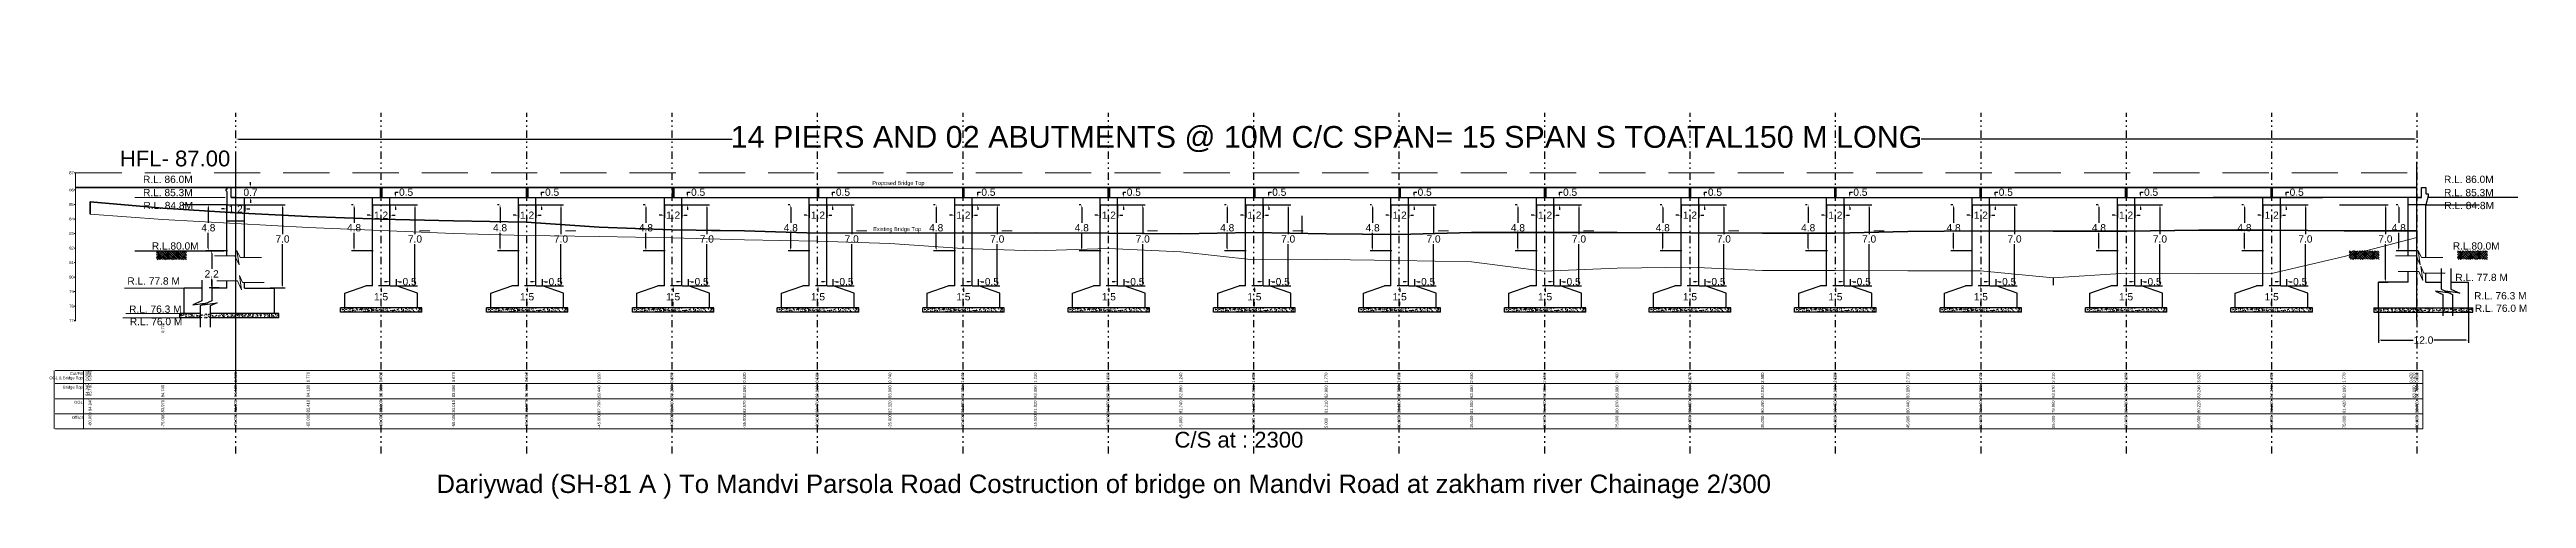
# Model space of a CAD drawing. Header units: millimetres. Extents: x -83 to 417, y 47 to 139.
# Drawn here: x 246.2 to 416.5, y 69.7 to 100.6 of the extents above; entities that cross this region are included whole.
import ezdxf
from ezdxf.enums import TextEntityAlignment as Align

# ---------------------------------------------------------------- set-up
doc = ezdxf.new("R2010")
doc.units = ezdxf.units.MM
doc.header["$PDMODE"] = 3
doc.header["$PDSIZE"] = -0.7
doc.linetypes.add('DASHED2', pattern=[9.525, 6.35, -3.175])
doc.linetypes.add('DIVIDE', pattern=[1.25, 0.5, -0.25, 0, -0.25, 0, -0.25])
for name, color, linetype in [('Bridge Top', 30, 'Continuous'), ('Data Table', 7, 'Continuous'), ('kacha rasta', 7, 'Continuous'), ('OGL', 1, 'Continuous')]:
    doc.layers.add(name, color=color, linetype=linetype)
doc.styles.add('.1', font='arial.ttf', dxfattribs={"height": 0.1})
doc.styles.get("Standard").update_dxf_attribs({"font": 'Arial'})
doc.dimstyles.get("Standard").update_dxf_attribs({"dimtxt": 0.5, "dimasz": 0.18, "dimexe": 0.18, "dimexo": 0.0625, "dimgap": 0.09, "dimtad": 0, "dimtih": 1, "dimtoh": 1, "dimdec": 1, "dimzin": 0, "dimdsep": 46, "dimtxsty": 'Standard', "dimcen": 0.09, "dimadec": 0, "dimazin": 0, "dimtfac": 1, "dimtdec": 1, "dimtofl": 0, "dimtmove": 0, "dimatfit": 3, "dimfxl": 1, "dimtolj": 1, "dimtzin": 0, "dimarcsym": 0})

# ---------------------------------------------------------------- blocks, each defined once
blk = doc.blocks.new('*D237')
at = {"color": 0, "lineweight": -2, "transparency": 16777216}
for p, q in [((257.06, 89.95), (256.94, 89.95)), ((257.12, 89.77), (257.12, 88.71)), ((257.12, 86.96), (257.12, 88.01)), ((258.43, 86.78), (256.94, 86.78))]:
    blk.add_line(p, q, dxfattribs=at)
at = {"color": 0, "transparency": 16777216}
for points in [[(257.09, 89.77), (257.15, 89.77), (257.12, 89.95)], [(257.09, 86.96), (257.15, 86.96), (257.12, 86.78)]]:
    blk.add_solid(points, dxfattribs=at)
at = {"layer": 'Defpoints', "color": 0, "transparency": 16777216}
for p in [(257.12, 89.95), (257.12, 86.78), (258.5, 86.78)]:
    blk.add_point(p, dxfattribs=at)
at = {"color": 0, "lineweight": 0, "transparency": 16777216, "insert": (257.12, 88.36), "char_height": 0.5, "attachment_point": 5}
blk.add_mtext('\\A1;4.8', dxfattribs=at)
blk = doc.blocks.new('*D235')
at = {"color": 0, "lineweight": -2, "transparency": 16777216}
for p, q in [((259.07, 89.95), (262.4, 89.95)), ((262.22, 89.77), (262.22, 87.93)), ((262.22, 84.4), (262.22, 87.24)), ((261.38, 84.22), (262.4, 84.22))]:
    blk.add_line(p, q, dxfattribs=at)
at = {"color": 0, "transparency": 16777216}
for points in [[(262.19, 89.77), (262.25, 89.77), (262.22, 89.95)], [(262.19, 84.4), (262.25, 84.4), (262.22, 84.22)]]:
    blk.add_solid(points, dxfattribs=at)
at = {"layer": 'Defpoints', "color": 0, "transparency": 16777216}
for p in [(259, 89.95), (261.32, 84.22), (262.22, 84.22)]:
    blk.add_point(p, dxfattribs=at)
at = {"color": 0, "lineweight": 0, "transparency": 16777216, "insert": (262.22, 87.59), "char_height": 0.5, "attachment_point": 5}
blk.add_mtext('\\A1;7.0', dxfattribs=at)
blk = doc.blocks.new('*D236')
at = {"color": 0, "lineweight": -2, "transparency": 16777216}
for p, q in [((258.75, 91.15), (260.2, 91.15)), ((258.75, 90.45), (260.2, 90.45)), ((260.02, 91.33), (260.02, 91.51)), ((260.02, 90.27), (260.02, 90.09))]:
    blk.add_line(p, q, dxfattribs=at)
at = {"color": 0, "transparency": 16777216}
for points in [[(259.99, 91.33), (260.05, 91.33), (260.02, 91.15)], [(259.99, 90.27), (260.05, 90.27), (260.02, 90.45)]]:
    blk.add_solid(points, dxfattribs=at)
at = {"layer": 'Defpoints', "color": 0, "transparency": 16777216}
for p in [(258.68, 91.15), (258.69, 90.45), (260.02, 91.15)]:
    blk.add_point(p, dxfattribs=at)
at = {"color": 0, "lineweight": 30, "transparency": 16777216, "insert": (260.02, 90.8), "char_height": 0.5, "attachment_point": 5}
blk.add_mtext('\\A1;0.7', dxfattribs=at)
blk = doc.blocks.new('*D233')
at = {"layer": 'Defpoints', "color": 0, "linetype": 'Continuous', "transparency": 16777216}
for p in [(258.39, 89.95), (259.62, 89.95), (259.62, 89.66)]:
    blk.add_point(p, dxfattribs=at)
at = {"layer": 'kacha rasta', "color": 0, "linetype": 'Continuous', "lineweight": -2, "transparency": 16777216}
for p, q in [((258.21, 89.66), (258.03, 89.66)), ((258.39, 89.88), (258.39, 89.48)), ((259.62, 89.88), (259.62, 89.48)), ((259.8, 89.66), (259.98, 89.66))]:
    blk.add_line(p, q, dxfattribs=at)
at = {"layer": 'kacha rasta', "color": 0, "linetype": 'Continuous', "transparency": 16777216}
for points in [[(258.21, 89.69), (258.21, 89.63), (258.39, 89.66)], [(259.8, 89.69), (259.8, 89.63), (259.62, 89.66)]]:
    blk.add_solid(points, dxfattribs=at)
at = {"layer": 'kacha rasta', "color": 0, "linetype": 'Continuous', "transparency": 16777216, "insert": (259, 89.66), "char_height": 0.5, "attachment_point": 5}
blk.add_mtext('\\A1;1.2', dxfattribs=at)
blk = doc.blocks.new('*D234')
at = {"color": 0, "lineweight": -2, "transparency": 16777216}
for p, q in [((257.29, 86.78), (257.17, 86.78)), ((257.35, 86.6), (257.35, 85.53)), ((257.86, 84.22), (257.17, 84.22)), ((257.35, 84.4), (257.35, 84.85))]:
    blk.add_line(p, q, dxfattribs=at)
at = {"color": 0, "transparency": 16777216}
for points in [[(257.32, 86.6), (257.38, 86.6), (257.35, 86.78)], [(257.32, 84.4), (257.38, 84.4), (257.35, 84.22)]]:
    blk.add_solid(points, dxfattribs=at)
at = {"layer": 'Defpoints', "color": 0, "transparency": 16777216}
for p in [(257.35, 86.78), (257.35, 84.22), (257.92, 84.22)]:
    blk.add_point(p, dxfattribs=at)
at = {"color": 0, "lineweight": 0, "transparency": 16777216, "insert": (257.35, 85.19), "char_height": 0.5, "attachment_point": 5}
blk.add_mtext('\\A1;2.2', dxfattribs=at)
blk = doc.blocks.new('*D241')
at = {"color": 0, "lineweight": -2, "transparency": 16777216}
for p, q in [((269.42, 84.65), (269.24, 84.65)), ((269.6, 84.42), (269.6, 84.83)), ((270.05, 84.42), (270.05, 84.83)), ((270.23, 84.65), (270.41, 84.65))]:
    blk.add_line(p, q, dxfattribs=at)
at = {"color": 0, "transparency": 16777216}
for points in [[(269.42, 84.68), (269.42, 84.62), (269.6, 84.65)], [(270.23, 84.68), (270.23, 84.62), (270.05, 84.65)]]:
    blk.add_solid(points, dxfattribs=at)
at = {"layer": 'Defpoints', "color": 0, "transparency": 16777216}
for p in [(269.6, 84.36), (270.05, 84.65), (270.05, 84.36)]:
    blk.add_point(p, dxfattribs=at)
at = {"color": 0, "lineweight": 0, "transparency": 16777216, "insert": (270.96, 84.65), "char_height": 0.5, "attachment_point": 5}
blk.add_mtext('\\A1;0.5', dxfattribs=at)
blk = doc.blocks.new('*D242')
at = {"color": 0, "lineweight": -2, "transparency": 16777216}
for p, q in [((269.54, 84.36), (268.82, 84.36)), ((269, 84.18), (269, 83.95)), ((269.99, 82.86), (268.82, 82.86)), ((269, 83.04), (269, 83.26))]:
    blk.add_line(p, q, dxfattribs=at)
at = {"color": 0, "transparency": 16777216}
for points in [[(268.97, 84.18), (269.03, 84.18), (269, 84.36)], [(268.97, 83.04), (269.03, 83.04), (269, 82.86)]]:
    blk.add_solid(points, dxfattribs=at)
at = {"layer": 'Defpoints', "color": 0, "transparency": 16777216}
for p in [(269.6, 84.36), (269, 82.86), (270.05, 82.86)]:
    blk.add_point(p, dxfattribs=at)
at = {"color": 0, "lineweight": 0, "transparency": 16777216, "insert": (269, 83.61), "char_height": 0.5, "attachment_point": 5}
blk.add_mtext('\\A1;1.5', dxfattribs=at)
blk = doc.blocks.new('*D243')
at = {"color": 0, "lineweight": -2, "transparency": 16777216}
for p, q in [((269.67, 90.45), (270.18, 90.45)), ((270, 90.63), (270, 90.81)), ((270, 90.81), (270.18, 90.81)), ((269.67, 89.95), (270.18, 89.95)), ((270, 89.77), (270, 89.59))]:
    blk.add_line(p, q, dxfattribs=at)
at = {"color": 0, "transparency": 16777216}
for points in [[(269.97, 90.63), (270.03, 90.63), (270, 90.45)], [(269.97, 89.77), (270.03, 89.77), (270, 89.95)]]:
    blk.add_solid(points, dxfattribs=at)
at = {"layer": 'Defpoints', "color": 0, "transparency": 16777216}
for p in [(269.6, 90.45), (270, 90.45), (269.6, 89.95)]:
    blk.add_point(p, dxfattribs=at)
at = {"color": 0, "lineweight": 0, "transparency": 16777216, "insert": (270.72, 90.81), "char_height": 0.5, "attachment_point": 5}
blk.add_mtext('\\A1;0.5', dxfattribs=at)
blk = doc.blocks.new('*D238')
at = {"layer": 'Defpoints', "color": 0, "linetype": 'Continuous', "transparency": 16777216}
for p in [(268.4, 89.95), (269.6, 89.95), (269.6, 89.23)]:
    blk.add_point(p, dxfattribs=at)
at = {"layer": 'kacha rasta', "color": 0, "linetype": 'Continuous', "lineweight": -2, "transparency": 16777216}
for p, q in [((268.22, 89.23), (268.04, 89.23)), ((268.4, 89.88), (268.4, 89.05)), ((269.6, 89.88), (269.6, 89.05)), ((269.78, 89.23), (269.96, 89.23))]:
    blk.add_line(p, q, dxfattribs=at)
at = {"layer": 'kacha rasta', "color": 0, "linetype": 'Continuous', "transparency": 16777216}
for points in [[(268.22, 89.26), (268.22, 89.2), (268.4, 89.23)], [(269.78, 89.26), (269.78, 89.2), (269.6, 89.23)]]:
    blk.add_solid(points, dxfattribs=at)
at = {"layer": 'kacha rasta', "color": 0, "linetype": 'Continuous', "transparency": 16777216, "insert": (269, 89.23), "char_height": 0.5, "attachment_point": 5}
blk.add_mtext('\\A1;1.2', dxfattribs=at)
blk = doc.blocks.new('*D239')
at = {"color": 0, "lineweight": -2, "transparency": 16777216}
for p, q in [((267.07, 89.95), (266.96, 89.95)), ((267.14, 89.77), (267.14, 88.71)), ((267.14, 86.96), (267.14, 88.01)), ((268.45, 86.78), (266.96, 86.78))]:
    blk.add_line(p, q, dxfattribs=at)
at = {"color": 0, "transparency": 16777216}
for points in [[(267.11, 89.77), (267.17, 89.77), (267.14, 89.95)], [(267.11, 86.96), (267.17, 86.96), (267.14, 86.78)]]:
    blk.add_solid(points, dxfattribs=at)
at = {"layer": 'Defpoints', "color": 0, "transparency": 16777216}
for p in [(267.14, 89.95), (267.14, 86.78), (268.51, 86.78)]:
    blk.add_point(p, dxfattribs=at)
at = {"color": 0, "lineweight": 0, "transparency": 16777216, "insert": (267.14, 88.36), "char_height": 0.5, "attachment_point": 5}
blk.add_mtext('\\A1;4.8', dxfattribs=at)
blk = doc.blocks.new('*D240')
at = {"color": 0, "lineweight": -2, "transparency": 16777216}
for p, q in [((269.08, 89.95), (271.51, 89.95)), ((271.33, 89.77), (271.33, 87.93)), ((271.33, 84.54), (271.33, 87.24)), ((270.12, 84.36), (271.51, 84.36))]:
    blk.add_line(p, q, dxfattribs=at)
at = {"color": 0, "transparency": 16777216}
for points in [[(271.3, 89.77), (271.36, 89.77), (271.33, 89.95)], [(271.3, 84.54), (271.36, 84.54), (271.33, 84.36)]]:
    blk.add_solid(points, dxfattribs=at)
at = {"layer": 'Defpoints', "color": 0, "transparency": 16777216}
for p in [(269.02, 89.95), (270.05, 84.36), (271.33, 84.36)]:
    blk.add_point(p, dxfattribs=at)
at = {"color": 0, "lineweight": 0, "transparency": 16777216, "insert": (271.33, 87.59), "char_height": 0.5, "attachment_point": 5}
blk.add_mtext('\\A1;7.0', dxfattribs=at)
blk = doc.blocks.new('*D247')
at = {"color": 0, "lineweight": -2, "transparency": 16777216}
for p, q in [((279.46, 84.65), (279.28, 84.65)), ((279.64, 84.42), (279.64, 84.83)), ((280.09, 84.42), (280.09, 84.83)), ((280.27, 84.65), (280.45, 84.65))]:
    blk.add_line(p, q, dxfattribs=at)
at = {"color": 0, "transparency": 16777216}
for points in [[(279.46, 84.68), (279.46, 84.62), (279.64, 84.65)], [(280.27, 84.68), (280.27, 84.62), (280.09, 84.65)]]:
    blk.add_solid(points, dxfattribs=at)
at = {"layer": 'Defpoints', "color": 0, "transparency": 16777216}
for p in [(279.64, 84.36), (280.09, 84.65), (280.09, 84.36)]:
    blk.add_point(p, dxfattribs=at)
at = {"color": 0, "lineweight": 0, "transparency": 16777216, "insert": (281, 84.65), "char_height": 0.5, "attachment_point": 5}
blk.add_mtext('\\A1;0.5', dxfattribs=at)
blk = doc.blocks.new('*D248')
at = {"color": 0, "lineweight": -2, "transparency": 16777216}
for p, q in [((279.58, 84.36), (278.86, 84.36)), ((279.04, 84.18), (279.04, 83.95)), ((280.03, 82.86), (278.86, 82.86)), ((279.04, 83.04), (279.04, 83.26))]:
    blk.add_line(p, q, dxfattribs=at)
at = {"color": 0, "transparency": 16777216}
for points in [[(279.01, 84.18), (279.07, 84.18), (279.04, 84.36)], [(279.01, 83.04), (279.07, 83.04), (279.04, 82.86)]]:
    blk.add_solid(points, dxfattribs=at)
at = {"layer": 'Defpoints', "color": 0, "transparency": 16777216}
for p in [(279.64, 84.36), (279.04, 82.86), (280.09, 82.86)]:
    blk.add_point(p, dxfattribs=at)
at = {"color": 0, "lineweight": 0, "transparency": 16777216, "insert": (279.04, 83.61), "char_height": 0.5, "attachment_point": 5}
blk.add_mtext('\\A1;1.5', dxfattribs=at)
blk = doc.blocks.new('*D249')
at = {"color": 0, "lineweight": -2, "transparency": 16777216}
for p, q in [((279.7, 90.45), (280.21, 90.45)), ((280.03, 90.63), (280.03, 90.81)), ((280.03, 90.81), (280.21, 90.81)), ((279.7, 89.95), (280.21, 89.95)), ((280.03, 89.77), (280.03, 89.59))]:
    blk.add_line(p, q, dxfattribs=at)
at = {"color": 0, "transparency": 16777216}
for points in [[(280, 90.63), (280.06, 90.63), (280.03, 90.45)], [(280, 89.77), (280.06, 89.77), (280.03, 89.95)]]:
    blk.add_solid(points, dxfattribs=at)
at = {"layer": 'Defpoints', "color": 0, "transparency": 16777216}
for p in [(279.64, 90.45), (280.03, 90.45), (279.64, 89.95)]:
    blk.add_point(p, dxfattribs=at)
at = {"color": 0, "lineweight": 0, "transparency": 16777216, "insert": (280.76, 90.81), "char_height": 0.5, "attachment_point": 5}
blk.add_mtext('\\A1;0.5', dxfattribs=at)
blk = doc.blocks.new('*D244')
at = {"layer": 'Defpoints', "color": 0, "linetype": 'Continuous', "transparency": 16777216}
for p in [(278.44, 89.95), (279.64, 89.95), (279.64, 89.23)]:
    blk.add_point(p, dxfattribs=at)
at = {"layer": 'kacha rasta', "color": 0, "linetype": 'Continuous', "lineweight": -2, "transparency": 16777216}
for p, q in [((278.26, 89.23), (278.08, 89.23)), ((278.44, 89.88), (278.44, 89.05)), ((279.64, 89.88), (279.64, 89.05)), ((279.82, 89.23), (280, 89.23))]:
    blk.add_line(p, q, dxfattribs=at)
at = {"layer": 'kacha rasta', "color": 0, "linetype": 'Continuous', "transparency": 16777216}
for points in [[(278.26, 89.26), (278.26, 89.2), (278.44, 89.23)], [(279.82, 89.26), (279.82, 89.2), (279.64, 89.23)]]:
    blk.add_solid(points, dxfattribs=at)
at = {"layer": 'kacha rasta', "color": 0, "linetype": 'Continuous', "transparency": 16777216, "insert": (279.04, 89.23), "char_height": 0.5, "attachment_point": 5}
blk.add_mtext('\\A1;1.2', dxfattribs=at)
blk = doc.blocks.new('*D245')
at = {"color": 0, "lineweight": -2, "transparency": 16777216}
for p, q in [((277.11, 89.95), (277, 89.95)), ((277.18, 89.77), (277.18, 88.71)), ((277.18, 86.96), (277.18, 88.01)), ((278.49, 86.78), (277, 86.78))]:
    blk.add_line(p, q, dxfattribs=at)
at = {"color": 0, "transparency": 16777216}
for points in [[(277.15, 89.77), (277.21, 89.77), (277.18, 89.95)], [(277.15, 86.96), (277.21, 86.96), (277.18, 86.78)]]:
    blk.add_solid(points, dxfattribs=at)
at = {"layer": 'Defpoints', "color": 0, "transparency": 16777216}
for p in [(277.18, 89.95), (277.18, 86.78), (278.55, 86.78)]:
    blk.add_point(p, dxfattribs=at)
at = {"color": 0, "lineweight": 0, "transparency": 16777216, "insert": (277.18, 88.36), "char_height": 0.5, "attachment_point": 5}
blk.add_mtext('\\A1;4.8', dxfattribs=at)
blk = doc.blocks.new('*D246')
at = {"color": 0, "lineweight": -2, "transparency": 16777216}
for p, q in [((279.12, 89.95), (281.55, 89.95)), ((281.37, 89.77), (281.37, 87.93)), ((281.37, 84.54), (281.37, 87.24)), ((280.15, 84.36), (281.55, 84.36))]:
    blk.add_line(p, q, dxfattribs=at)
at = {"color": 0, "transparency": 16777216}
for points in [[(281.34, 89.77), (281.4, 89.77), (281.37, 89.95)], [(281.34, 84.54), (281.4, 84.54), (281.37, 84.36)]]:
    blk.add_solid(points, dxfattribs=at)
at = {"layer": 'Defpoints', "color": 0, "transparency": 16777216}
for p in [(279.06, 89.95), (280.09, 84.36), (281.37, 84.36)]:
    blk.add_point(p, dxfattribs=at)
at = {"color": 0, "lineweight": 0, "transparency": 16777216, "insert": (281.37, 87.59), "char_height": 0.5, "attachment_point": 5}
blk.add_mtext('\\A1;7.0', dxfattribs=at)
blk = doc.blocks.new('*D253')
at = {"color": 0, "lineweight": -2, "transparency": 16777216}
for p, q in [((289.5, 84.65), (289.32, 84.65)), ((289.68, 84.42), (289.68, 84.83)), ((290.13, 84.42), (290.13, 84.83)), ((290.31, 84.65), (290.49, 84.65))]:
    blk.add_line(p, q, dxfattribs=at)
at = {"color": 0, "transparency": 16777216}
for points in [[(289.5, 84.68), (289.5, 84.62), (289.68, 84.65)], [(290.31, 84.68), (290.31, 84.62), (290.13, 84.65)]]:
    blk.add_solid(points, dxfattribs=at)
at = {"layer": 'Defpoints', "color": 0, "transparency": 16777216}
for p in [(289.68, 84.36), (290.13, 84.65), (290.13, 84.36)]:
    blk.add_point(p, dxfattribs=at)
at = {"color": 0, "lineweight": 0, "transparency": 16777216, "insert": (291.04, 84.65), "char_height": 0.5, "attachment_point": 5}
blk.add_mtext('\\A1;0.5', dxfattribs=at)
blk = doc.blocks.new('*D254')
at = {"color": 0, "lineweight": -2, "transparency": 16777216}
for p, q in [((289.62, 84.36), (288.9, 84.36)), ((289.08, 84.18), (289.08, 83.95)), ((290.07, 82.86), (288.9, 82.86)), ((289.08, 83.04), (289.08, 83.26))]:
    blk.add_line(p, q, dxfattribs=at)
at = {"color": 0, "transparency": 16777216}
for points in [[(289.05, 84.18), (289.11, 84.18), (289.08, 84.36)], [(289.05, 83.04), (289.11, 83.04), (289.08, 82.86)]]:
    blk.add_solid(points, dxfattribs=at)
at = {"layer": 'Defpoints', "color": 0, "transparency": 16777216}
for p in [(289.68, 84.36), (289.08, 82.86), (290.13, 82.86)]:
    blk.add_point(p, dxfattribs=at)
at = {"color": 0, "lineweight": 0, "transparency": 16777216, "insert": (289.08, 83.61), "char_height": 0.5, "attachment_point": 5}
blk.add_mtext('\\A1;1.5', dxfattribs=at)
blk = doc.blocks.new('*D255')
at = {"color": 0, "lineweight": -2, "transparency": 16777216}
for p, q in [((289.74, 90.45), (290.25, 90.45)), ((290.07, 90.63), (290.07, 90.81)), ((290.07, 90.81), (290.25, 90.81)), ((289.74, 89.95), (290.25, 89.95)), ((290.07, 89.77), (290.07, 89.59))]:
    blk.add_line(p, q, dxfattribs=at)
at = {"color": 0, "transparency": 16777216}
for points in [[(290.04, 90.63), (290.1, 90.63), (290.07, 90.45)], [(290.04, 89.77), (290.1, 89.77), (290.07, 89.95)]]:
    blk.add_solid(points, dxfattribs=at)
at = {"layer": 'Defpoints', "color": 0, "transparency": 16777216}
for p in [(289.68, 90.45), (290.07, 90.45), (289.68, 89.95)]:
    blk.add_point(p, dxfattribs=at)
at = {"color": 0, "lineweight": 0, "transparency": 16777216, "insert": (290.8, 90.81), "char_height": 0.5, "attachment_point": 5}
blk.add_mtext('\\A1;0.5', dxfattribs=at)
blk = doc.blocks.new('*D250')
at = {"layer": 'Defpoints', "color": 0, "linetype": 'Continuous', "transparency": 16777216}
for p in [(288.48, 89.95), (289.68, 89.95), (289.68, 89.23)]:
    blk.add_point(p, dxfattribs=at)
at = {"layer": 'kacha rasta', "color": 0, "linetype": 'Continuous', "lineweight": -2, "transparency": 16777216}
for p, q in [((288.3, 89.23), (288.12, 89.23)), ((288.48, 89.88), (288.48, 89.05)), ((289.68, 89.88), (289.68, 89.05)), ((289.86, 89.23), (290.04, 89.23))]:
    blk.add_line(p, q, dxfattribs=at)
at = {"layer": 'kacha rasta', "color": 0, "linetype": 'Continuous', "transparency": 16777216}
for points in [[(288.3, 89.26), (288.3, 89.2), (288.48, 89.23)], [(289.86, 89.26), (289.86, 89.2), (289.68, 89.23)]]:
    blk.add_solid(points, dxfattribs=at)
at = {"layer": 'kacha rasta', "color": 0, "linetype": 'Continuous', "transparency": 16777216, "insert": (289.08, 89.23), "char_height": 0.5, "attachment_point": 5}
blk.add_mtext('\\A1;1.2', dxfattribs=at)
blk = doc.blocks.new('*D251')
at = {"color": 0, "lineweight": -2, "transparency": 16777216}
for p, q in [((287.15, 89.95), (287.03, 89.95)), ((287.21, 89.77), (287.21, 88.71)), ((287.21, 86.96), (287.21, 88.01)), ((288.53, 86.78), (287.03, 86.78))]:
    blk.add_line(p, q, dxfattribs=at)
at = {"color": 0, "transparency": 16777216}
for points in [[(287.18, 89.77), (287.24, 89.77), (287.21, 89.95)], [(287.18, 86.96), (287.24, 86.96), (287.21, 86.78)]]:
    blk.add_solid(points, dxfattribs=at)
at = {"layer": 'Defpoints', "color": 0, "transparency": 16777216}
for p in [(287.21, 89.95), (287.21, 86.78), (288.59, 86.78)]:
    blk.add_point(p, dxfattribs=at)
at = {"color": 0, "lineweight": 0, "transparency": 16777216, "insert": (287.21, 88.36), "char_height": 0.5, "attachment_point": 5}
blk.add_mtext('\\A1;4.8', dxfattribs=at)
blk = doc.blocks.new('*D252')
at = {"color": 0, "lineweight": -2, "transparency": 16777216}
for p, q in [((289.16, 89.95), (291.58, 89.95)), ((291.4, 89.77), (291.4, 87.93)), ((291.4, 84.54), (291.4, 87.24)), ((290.19, 84.36), (291.58, 84.36))]:
    blk.add_line(p, q, dxfattribs=at)
at = {"color": 0, "transparency": 16777216}
for points in [[(291.37, 89.77), (291.43, 89.77), (291.4, 89.95)], [(291.37, 84.54), (291.43, 84.54), (291.4, 84.36)]]:
    blk.add_solid(points, dxfattribs=at)
at = {"layer": 'Defpoints', "color": 0, "transparency": 16777216}
for p in [(289.1, 89.95), (290.13, 84.36), (291.4, 84.36)]:
    blk.add_point(p, dxfattribs=at)
at = {"color": 0, "lineweight": 0, "transparency": 16777216, "insert": (291.4, 87.59), "char_height": 0.5, "attachment_point": 5}
blk.add_mtext('\\A1;7.0', dxfattribs=at)
blk = doc.blocks.new('*D259')
at = {"color": 0, "lineweight": -2, "transparency": 16777216}
for p, q in [((299.46, 84.65), (299.28, 84.65)), ((299.64, 84.42), (299.64, 84.83)), ((300.09, 84.42), (300.09, 84.83)), ((300.27, 84.65), (300.45, 84.65))]:
    blk.add_line(p, q, dxfattribs=at)
at = {"color": 0, "transparency": 16777216}
for points in [[(299.46, 84.68), (299.46, 84.62), (299.64, 84.65)], [(300.27, 84.68), (300.27, 84.62), (300.09, 84.65)]]:
    blk.add_solid(points, dxfattribs=at)
at = {"layer": 'Defpoints', "color": 0, "transparency": 16777216}
for p in [(299.64, 84.36), (300.09, 84.65), (300.09, 84.36)]:
    blk.add_point(p, dxfattribs=at)
at = {"color": 0, "lineweight": 0, "transparency": 16777216, "insert": (301, 84.65), "char_height": 0.5, "attachment_point": 5}
blk.add_mtext('\\A1;0.5', dxfattribs=at)
blk = doc.blocks.new('*D260')
at = {"color": 0, "lineweight": -2, "transparency": 16777216}
for p, q in [((299.58, 84.36), (298.86, 84.36)), ((299.04, 84.18), (299.04, 83.95)), ((300.03, 82.86), (298.86, 82.86)), ((299.04, 83.04), (299.04, 83.26))]:
    blk.add_line(p, q, dxfattribs=at)
at = {"color": 0, "transparency": 16777216}
for points in [[(299.01, 84.18), (299.07, 84.18), (299.04, 84.36)], [(299.01, 83.04), (299.07, 83.04), (299.04, 82.86)]]:
    blk.add_solid(points, dxfattribs=at)
at = {"layer": 'Defpoints', "color": 0, "transparency": 16777216}
for p in [(299.64, 84.36), (299.04, 82.86), (300.09, 82.86)]:
    blk.add_point(p, dxfattribs=at)
at = {"color": 0, "lineweight": 0, "transparency": 16777216, "insert": (299.04, 83.61), "char_height": 0.5, "attachment_point": 5}
blk.add_mtext('\\A1;1.5', dxfattribs=at)
blk = doc.blocks.new('*D261')
at = {"color": 0, "lineweight": -2, "transparency": 16777216}
for p, q in [((299.7, 90.45), (300.21, 90.45)), ((300.03, 90.63), (300.03, 90.81)), ((300.03, 90.81), (300.21, 90.81)), ((299.7, 89.95), (300.21, 89.95)), ((300.03, 89.77), (300.03, 89.59))]:
    blk.add_line(p, q, dxfattribs=at)
at = {"color": 0, "transparency": 16777216}
for points in [[(300, 90.63), (300.06, 90.63), (300.03, 90.45)], [(300, 89.77), (300.06, 89.77), (300.03, 89.95)]]:
    blk.add_solid(points, dxfattribs=at)
at = {"layer": 'Defpoints', "color": 0, "transparency": 16777216}
for p in [(299.64, 90.45), (300.03, 90.45), (299.64, 89.95)]:
    blk.add_point(p, dxfattribs=at)
at = {"color": 0, "lineweight": 0, "transparency": 16777216, "insert": (300.76, 90.81), "char_height": 0.5, "attachment_point": 5}
blk.add_mtext('\\A1;0.5', dxfattribs=at)
blk = doc.blocks.new('*D256')
at = {"layer": 'Defpoints', "color": 0, "linetype": 'Continuous', "transparency": 16777216}
for p in [(298.44, 89.95), (299.64, 89.95), (299.64, 89.23)]:
    blk.add_point(p, dxfattribs=at)
at = {"layer": 'kacha rasta', "color": 0, "linetype": 'Continuous', "lineweight": -2, "transparency": 16777216}
for p, q in [((298.26, 89.23), (298.08, 89.23)), ((298.44, 89.88), (298.44, 89.05)), ((299.64, 89.88), (299.64, 89.05)), ((299.82, 89.23), (300, 89.23))]:
    blk.add_line(p, q, dxfattribs=at)
at = {"layer": 'kacha rasta', "color": 0, "linetype": 'Continuous', "transparency": 16777216}
for points in [[(298.26, 89.26), (298.26, 89.2), (298.44, 89.23)], [(299.82, 89.26), (299.82, 89.2), (299.64, 89.23)]]:
    blk.add_solid(points, dxfattribs=at)
at = {"layer": 'kacha rasta', "color": 0, "linetype": 'Continuous', "transparency": 16777216, "insert": (299.04, 89.23), "char_height": 0.5, "attachment_point": 5}
blk.add_mtext('\\A1;1.2', dxfattribs=at)
blk = doc.blocks.new('*D257')
at = {"color": 0, "lineweight": -2, "transparency": 16777216}
for p, q in [((297.11, 89.95), (296.99, 89.95)), ((297.17, 89.77), (297.17, 88.71)), ((297.17, 86.96), (297.17, 88.01)), ((298.49, 86.78), (296.99, 86.78))]:
    blk.add_line(p, q, dxfattribs=at)
at = {"color": 0, "transparency": 16777216}
for points in [[(297.14, 89.77), (297.2, 89.77), (297.17, 89.95)], [(297.14, 86.96), (297.2, 86.96), (297.17, 86.78)]]:
    blk.add_solid(points, dxfattribs=at)
at = {"layer": 'Defpoints', "color": 0, "transparency": 16777216}
for p in [(297.17, 89.95), (297.17, 86.78), (298.55, 86.78)]:
    blk.add_point(p, dxfattribs=at)
at = {"color": 0, "lineweight": 0, "transparency": 16777216, "insert": (297.17, 88.36), "char_height": 0.5, "attachment_point": 5}
blk.add_mtext('\\A1;4.8', dxfattribs=at)
blk = doc.blocks.new('*D258')
at = {"color": 0, "lineweight": -2, "transparency": 16777216}
for p, q in [((299.12, 89.95), (301.54, 89.95)), ((301.36, 89.77), (301.36, 87.93)), ((301.36, 84.54), (301.36, 87.24)), ((300.15, 84.36), (301.54, 84.36))]:
    blk.add_line(p, q, dxfattribs=at)
at = {"color": 0, "transparency": 16777216}
for points in [[(301.33, 89.77), (301.39, 89.77), (301.36, 89.95)], [(301.33, 84.54), (301.39, 84.54), (301.36, 84.36)]]:
    blk.add_solid(points, dxfattribs=at)
at = {"layer": 'Defpoints', "color": 0, "transparency": 16777216}
for p in [(299.06, 89.95), (300.09, 84.36), (301.36, 84.36)]:
    blk.add_point(p, dxfattribs=at)
at = {"color": 0, "lineweight": 0, "transparency": 16777216, "insert": (301.36, 87.59), "char_height": 0.5, "attachment_point": 5}
blk.add_mtext('\\A1;7.0', dxfattribs=at)
blk = doc.blocks.new('*D265')
at = {"color": 0, "lineweight": -2, "transparency": 16777216}
for p, q in [((309.46, 84.65), (309.28, 84.65)), ((309.64, 84.42), (309.64, 84.83)), ((310.09, 84.42), (310.09, 84.83)), ((310.27, 84.65), (310.45, 84.65))]:
    blk.add_line(p, q, dxfattribs=at)
at = {"color": 0, "transparency": 16777216}
for points in [[(309.46, 84.68), (309.46, 84.62), (309.64, 84.65)], [(310.27, 84.68), (310.27, 84.62), (310.09, 84.65)]]:
    blk.add_solid(points, dxfattribs=at)
at = {"layer": 'Defpoints', "color": 0, "transparency": 16777216}
for p in [(309.64, 84.36), (310.09, 84.65), (310.09, 84.36)]:
    blk.add_point(p, dxfattribs=at)
at = {"color": 0, "lineweight": 0, "transparency": 16777216, "insert": (311, 84.65), "char_height": 0.5, "attachment_point": 5}
blk.add_mtext('\\A1;0.5', dxfattribs=at)
blk = doc.blocks.new('*D266')
at = {"color": 0, "lineweight": -2, "transparency": 16777216}
for p, q in [((309.58, 84.36), (308.86, 84.36)), ((309.04, 84.18), (309.04, 83.95)), ((310.03, 82.86), (308.86, 82.86)), ((309.04, 83.04), (309.04, 83.26))]:
    blk.add_line(p, q, dxfattribs=at)
at = {"color": 0, "transparency": 16777216}
for points in [[(309.01, 84.18), (309.07, 84.18), (309.04, 84.36)], [(309.01, 83.04), (309.07, 83.04), (309.04, 82.86)]]:
    blk.add_solid(points, dxfattribs=at)
at = {"layer": 'Defpoints', "color": 0, "transparency": 16777216}
for p in [(309.64, 84.36), (309.04, 82.86), (310.09, 82.86)]:
    blk.add_point(p, dxfattribs=at)
at = {"color": 0, "lineweight": 0, "transparency": 16777216, "insert": (309.04, 83.61), "char_height": 0.5, "attachment_point": 5}
blk.add_mtext('\\A1;1.5', dxfattribs=at)
blk = doc.blocks.new('*D267')
at = {"color": 0, "lineweight": -2, "transparency": 16777216}
for p, q in [((309.7, 90.45), (310.21, 90.45)), ((310.03, 90.63), (310.03, 90.81)), ((310.03, 90.81), (310.21, 90.81)), ((309.7, 89.95), (310.21, 89.95)), ((310.03, 89.77), (310.03, 89.59))]:
    blk.add_line(p, q, dxfattribs=at)
at = {"color": 0, "transparency": 16777216}
for points in [[(310, 90.63), (310.06, 90.63), (310.03, 90.45)], [(310, 89.77), (310.06, 89.77), (310.03, 89.95)]]:
    blk.add_solid(points, dxfattribs=at)
at = {"layer": 'Defpoints', "color": 0, "transparency": 16777216}
for p in [(309.64, 90.45), (310.03, 90.45), (309.64, 89.95)]:
    blk.add_point(p, dxfattribs=at)
at = {"color": 0, "lineweight": 0, "transparency": 16777216, "insert": (310.76, 90.81), "char_height": 0.5, "attachment_point": 5}
blk.add_mtext('\\A1;0.5', dxfattribs=at)
blk = doc.blocks.new('*D262')
at = {"layer": 'Defpoints', "color": 0, "linetype": 'Continuous', "transparency": 16777216}
for p in [(308.44, 89.95), (309.64, 89.95), (309.64, 89.23)]:
    blk.add_point(p, dxfattribs=at)
at = {"layer": 'kacha rasta', "color": 0, "linetype": 'Continuous', "lineweight": -2, "transparency": 16777216}
for p, q in [((308.26, 89.23), (308.08, 89.23)), ((308.44, 89.88), (308.44, 89.05)), ((309.64, 89.88), (309.64, 89.05)), ((309.82, 89.23), (310, 89.23))]:
    blk.add_line(p, q, dxfattribs=at)
at = {"layer": 'kacha rasta', "color": 0, "linetype": 'Continuous', "transparency": 16777216}
for points in [[(308.26, 89.26), (308.26, 89.2), (308.44, 89.23)], [(309.82, 89.26), (309.82, 89.2), (309.64, 89.23)]]:
    blk.add_solid(points, dxfattribs=at)
at = {"layer": 'kacha rasta', "color": 0, "linetype": 'Continuous', "transparency": 16777216, "insert": (309.04, 89.23), "char_height": 0.5, "attachment_point": 5}
blk.add_mtext('\\A1;1.2', dxfattribs=at)
blk = doc.blocks.new('*D263')
at = {"color": 0, "lineweight": -2, "transparency": 16777216}
for p, q in [((307.11, 89.95), (306.99, 89.95)), ((307.17, 89.77), (307.17, 88.71)), ((307.17, 86.96), (307.17, 88.01)), ((308.49, 86.78), (306.99, 86.78))]:
    blk.add_line(p, q, dxfattribs=at)
at = {"color": 0, "transparency": 16777216}
for points in [[(307.14, 89.77), (307.2, 89.77), (307.17, 89.95)], [(307.14, 86.96), (307.2, 86.96), (307.17, 86.78)]]:
    blk.add_solid(points, dxfattribs=at)
at = {"layer": 'Defpoints', "color": 0, "transparency": 16777216}
for p in [(307.17, 89.95), (307.17, 86.78), (308.55, 86.78)]:
    blk.add_point(p, dxfattribs=at)
at = {"color": 0, "lineweight": 0, "transparency": 16777216, "insert": (307.17, 88.36), "char_height": 0.5, "attachment_point": 5}
blk.add_mtext('\\A1;4.8', dxfattribs=at)
blk = doc.blocks.new('*D264')
at = {"color": 0, "lineweight": -2, "transparency": 16777216}
for p, q in [((309.12, 89.95), (311.55, 89.95)), ((311.37, 89.77), (311.37, 87.93)), ((311.37, 84.54), (311.37, 87.24)), ((310.15, 84.36), (311.55, 84.36))]:
    blk.add_line(p, q, dxfattribs=at)
at = {"color": 0, "transparency": 16777216}
for points in [[(311.34, 89.77), (311.4, 89.77), (311.37, 89.95)], [(311.34, 84.54), (311.4, 84.54), (311.37, 84.36)]]:
    blk.add_solid(points, dxfattribs=at)
at = {"layer": 'Defpoints', "color": 0, "transparency": 16777216}
for p in [(309.06, 89.95), (310.09, 84.36), (311.37, 84.36)]:
    blk.add_point(p, dxfattribs=at)
at = {"color": 0, "lineweight": 0, "transparency": 16777216, "insert": (311.37, 87.59), "char_height": 0.5, "attachment_point": 5}
blk.add_mtext('\\A1;7.0', dxfattribs=at)
blk = doc.blocks.new('*D271')
at = {"color": 0, "lineweight": -2, "transparency": 16777216}
for p, q in [((319.46, 84.65), (319.28, 84.65)), ((319.64, 84.42), (319.64, 84.83)), ((320.09, 84.42), (320.09, 84.83)), ((320.27, 84.65), (320.45, 84.65))]:
    blk.add_line(p, q, dxfattribs=at)
at = {"color": 0, "transparency": 16777216}
for points in [[(319.46, 84.68), (319.46, 84.62), (319.64, 84.65)], [(320.27, 84.68), (320.27, 84.62), (320.09, 84.65)]]:
    blk.add_solid(points, dxfattribs=at)
at = {"layer": 'Defpoints', "color": 0, "transparency": 16777216}
for p in [(319.64, 84.36), (320.09, 84.65), (320.09, 84.36)]:
    blk.add_point(p, dxfattribs=at)
at = {"color": 0, "lineweight": 0, "transparency": 16777216, "insert": (321, 84.65), "char_height": 0.5, "attachment_point": 5}
blk.add_mtext('\\A1;0.5', dxfattribs=at)
blk = doc.blocks.new('*D272')
at = {"color": 0, "lineweight": -2, "transparency": 16777216}
for p, q in [((319.58, 84.36), (318.86, 84.36)), ((319.04, 84.18), (319.04, 83.95)), ((320.03, 82.86), (318.86, 82.86)), ((319.04, 83.04), (319.04, 83.26))]:
    blk.add_line(p, q, dxfattribs=at)
at = {"color": 0, "transparency": 16777216}
for points in [[(319.01, 84.18), (319.07, 84.18), (319.04, 84.36)], [(319.01, 83.04), (319.07, 83.04), (319.04, 82.86)]]:
    blk.add_solid(points, dxfattribs=at)
at = {"layer": 'Defpoints', "color": 0, "transparency": 16777216}
for p in [(319.64, 84.36), (319.04, 82.86), (320.09, 82.86)]:
    blk.add_point(p, dxfattribs=at)
at = {"color": 0, "lineweight": 0, "transparency": 16777216, "insert": (319.04, 83.61), "char_height": 0.5, "attachment_point": 5}
blk.add_mtext('\\A1;1.5', dxfattribs=at)
blk = doc.blocks.new('*D273')
at = {"color": 0, "lineweight": -2, "transparency": 16777216}
for p, q in [((319.71, 90.45), (320.22, 90.45)), ((320.04, 90.63), (320.04, 90.81)), ((320.04, 90.81), (320.22, 90.81)), ((319.71, 89.95), (320.22, 89.95)), ((320.04, 89.77), (320.04, 89.59))]:
    blk.add_line(p, q, dxfattribs=at)
at = {"color": 0, "transparency": 16777216}
for points in [[(320.01, 90.63), (320.07, 90.63), (320.04, 90.45)], [(320.01, 89.77), (320.07, 89.77), (320.04, 89.95)]]:
    blk.add_solid(points, dxfattribs=at)
at = {"layer": 'Defpoints', "color": 0, "transparency": 16777216}
for p in [(319.64, 90.45), (320.04, 90.45), (319.64, 89.95)]:
    blk.add_point(p, dxfattribs=at)
at = {"color": 0, "lineweight": 0, "transparency": 16777216, "insert": (320.76, 90.81), "char_height": 0.5, "attachment_point": 5}
blk.add_mtext('\\A1;0.5', dxfattribs=at)
blk = doc.blocks.new('*D268')
at = {"layer": 'Defpoints', "color": 0, "linetype": 'Continuous', "transparency": 16777216}
for p in [(318.44, 89.95), (319.64, 89.95), (319.64, 89.23)]:
    blk.add_point(p, dxfattribs=at)
at = {"layer": 'kacha rasta', "color": 0, "linetype": 'Continuous', "lineweight": -2, "transparency": 16777216}
for p, q in [((318.26, 89.23), (318.08, 89.23)), ((318.44, 89.88), (318.44, 89.05)), ((319.64, 89.88), (319.64, 89.05)), ((319.82, 89.23), (320, 89.23))]:
    blk.add_line(p, q, dxfattribs=at)
at = {"layer": 'kacha rasta', "color": 0, "linetype": 'Continuous', "transparency": 16777216}
for points in [[(318.26, 89.26), (318.26, 89.2), (318.44, 89.23)], [(319.82, 89.26), (319.82, 89.2), (319.64, 89.23)]]:
    blk.add_solid(points, dxfattribs=at)
at = {"layer": 'kacha rasta', "color": 0, "linetype": 'Continuous', "transparency": 16777216, "insert": (319.04, 89.23), "char_height": 0.5, "attachment_point": 5}
blk.add_mtext('\\A1;1.2', dxfattribs=at)
blk = doc.blocks.new('*D269')
at = {"color": 0, "lineweight": -2, "transparency": 16777216}
for p, q in [((317.11, 89.95), (317, 89.95)), ((317.18, 89.77), (317.18, 88.71)), ((317.18, 86.96), (317.18, 88.01)), ((318.49, 86.78), (317, 86.78))]:
    blk.add_line(p, q, dxfattribs=at)
at = {"color": 0, "transparency": 16777216}
for points in [[(317.15, 89.77), (317.21, 89.77), (317.18, 89.95)], [(317.15, 86.96), (317.21, 86.96), (317.18, 86.78)]]:
    blk.add_solid(points, dxfattribs=at)
at = {"layer": 'Defpoints', "color": 0, "transparency": 16777216}
for p in [(317.18, 89.95), (317.18, 86.78), (318.55, 86.78)]:
    blk.add_point(p, dxfattribs=at)
at = {"color": 0, "lineweight": 0, "transparency": 16777216, "insert": (317.18, 88.36), "char_height": 0.5, "attachment_point": 5}
blk.add_mtext('\\A1;4.8', dxfattribs=at)
blk = doc.blocks.new('*D270')
at = {"color": 0, "lineweight": -2, "transparency": 16777216}
for p, q in [((319.12, 89.95), (321.55, 89.95)), ((321.37, 89.77), (321.37, 87.93)), ((321.37, 84.54), (321.37, 87.24)), ((320.16, 84.36), (321.55, 84.36))]:
    blk.add_line(p, q, dxfattribs=at)
at = {"color": 0, "transparency": 16777216}
for points in [[(321.34, 89.77), (321.4, 89.77), (321.37, 89.95)], [(321.34, 84.54), (321.4, 84.54), (321.37, 84.36)]]:
    blk.add_solid(points, dxfattribs=at)
at = {"layer": 'Defpoints', "color": 0, "transparency": 16777216}
for p in [(319.06, 89.95), (320.09, 84.36), (321.37, 84.36)]:
    blk.add_point(p, dxfattribs=at)
at = {"color": 0, "lineweight": 0, "transparency": 16777216, "insert": (321.37, 87.59), "char_height": 0.5, "attachment_point": 5}
blk.add_mtext('\\A1;7.0', dxfattribs=at)
blk = doc.blocks.new('*D277')
at = {"color": 0, "lineweight": -2, "transparency": 16777216}
for p, q in [((329.47, 84.65), (329.29, 84.65)), ((329.65, 84.42), (329.65, 84.83)), ((330.1, 84.42), (330.1, 84.83)), ((330.28, 84.65), (330.46, 84.65))]:
    blk.add_line(p, q, dxfattribs=at)
at = {"color": 0, "transparency": 16777216}
for points in [[(329.47, 84.68), (329.47, 84.62), (329.65, 84.65)], [(330.28, 84.68), (330.28, 84.62), (330.1, 84.65)]]:
    blk.add_solid(points, dxfattribs=at)
at = {"layer": 'Defpoints', "color": 0, "transparency": 16777216}
for p in [(329.65, 84.36), (330.1, 84.65), (330.1, 84.36)]:
    blk.add_point(p, dxfattribs=at)
at = {"color": 0, "lineweight": 0, "transparency": 16777216, "insert": (331, 84.65), "char_height": 0.5, "attachment_point": 5}
blk.add_mtext('\\A1;0.5', dxfattribs=at)
blk = doc.blocks.new('*D278')
at = {"color": 0, "lineweight": -2, "transparency": 16777216}
for p, q in [((329.58, 84.36), (328.87, 84.36)), ((329.05, 84.18), (329.05, 83.95)), ((330.03, 82.86), (328.87, 82.86)), ((329.05, 83.04), (329.05, 83.26))]:
    blk.add_line(p, q, dxfattribs=at)
at = {"color": 0, "transparency": 16777216}
for points in [[(329.02, 84.18), (329.08, 84.18), (329.05, 84.36)], [(329.02, 83.04), (329.08, 83.04), (329.05, 82.86)]]:
    blk.add_solid(points, dxfattribs=at)
at = {"layer": 'Defpoints', "color": 0, "transparency": 16777216}
for p in [(329.65, 84.36), (329.05, 82.86), (330.1, 82.86)]:
    blk.add_point(p, dxfattribs=at)
at = {"color": 0, "lineweight": 0, "transparency": 16777216, "insert": (329.05, 83.61), "char_height": 0.5, "attachment_point": 5}
blk.add_mtext('\\A1;1.5', dxfattribs=at)
blk = doc.blocks.new('*D279')
at = {"color": 0, "lineweight": -2, "transparency": 16777216}
for p, q in [((329.71, 90.45), (330.22, 90.45)), ((330.04, 90.63), (330.04, 90.81)), ((330.04, 90.81), (330.22, 90.81)), ((329.71, 89.95), (330.22, 89.95)), ((330.04, 89.77), (330.04, 89.59))]:
    blk.add_line(p, q, dxfattribs=at)
at = {"color": 0, "transparency": 16777216}
for points in [[(330.01, 90.63), (330.07, 90.63), (330.04, 90.45)], [(330.01, 89.77), (330.07, 89.77), (330.04, 89.95)]]:
    blk.add_solid(points, dxfattribs=at)
at = {"layer": 'Defpoints', "color": 0, "transparency": 16777216}
for p in [(329.65, 90.45), (330.04, 90.45), (329.65, 89.95)]:
    blk.add_point(p, dxfattribs=at)
at = {"color": 0, "lineweight": 0, "transparency": 16777216, "insert": (330.76, 90.81), "char_height": 0.5, "attachment_point": 5}
blk.add_mtext('\\A1;0.5', dxfattribs=at)
blk = doc.blocks.new('*D274')
at = {"layer": 'Defpoints', "color": 0, "linetype": 'Continuous', "transparency": 16777216}
for p in [(328.45, 89.95), (329.65, 89.95), (329.65, 89.23)]:
    blk.add_point(p, dxfattribs=at)
at = {"layer": 'kacha rasta', "color": 0, "linetype": 'Continuous', "lineweight": -2, "transparency": 16777216}
for p, q in [((328.27, 89.23), (328.09, 89.23)), ((328.45, 89.88), (328.45, 89.05)), ((329.65, 89.88), (329.65, 89.05)), ((329.83, 89.23), (330.01, 89.23))]:
    blk.add_line(p, q, dxfattribs=at)
at = {"layer": 'kacha rasta', "color": 0, "linetype": 'Continuous', "transparency": 16777216}
for points in [[(328.27, 89.26), (328.27, 89.2), (328.45, 89.23)], [(329.83, 89.26), (329.83, 89.2), (329.65, 89.23)]]:
    blk.add_solid(points, dxfattribs=at)
at = {"layer": 'kacha rasta', "color": 0, "linetype": 'Continuous', "transparency": 16777216, "insert": (329.05, 89.23), "char_height": 0.5, "attachment_point": 5}
blk.add_mtext('\\A1;1.2', dxfattribs=at)
blk = doc.blocks.new('*D275')
at = {"color": 0, "lineweight": -2, "transparency": 16777216}
for p, q in [((327.12, 89.95), (327, 89.95)), ((327.18, 89.77), (327.18, 88.71)), ((327.18, 86.96), (327.18, 88.01)), ((328.49, 86.78), (327, 86.78))]:
    blk.add_line(p, q, dxfattribs=at)
at = {"color": 0, "transparency": 16777216}
for points in [[(327.15, 89.77), (327.21, 89.77), (327.18, 89.95)], [(327.15, 86.96), (327.21, 86.96), (327.18, 86.78)]]:
    blk.add_solid(points, dxfattribs=at)
at = {"layer": 'Defpoints', "color": 0, "transparency": 16777216}
for p in [(327.18, 89.95), (327.18, 86.78), (328.55, 86.78)]:
    blk.add_point(p, dxfattribs=at)
at = {"color": 0, "lineweight": 0, "transparency": 16777216, "insert": (327.18, 88.36), "char_height": 0.5, "attachment_point": 5}
blk.add_mtext('\\A1;4.8', dxfattribs=at)
blk = doc.blocks.new('*D276')
at = {"color": 0, "lineweight": -2, "transparency": 16777216}
for p, q in [((329.13, 89.95), (331.55, 89.95)), ((331.37, 89.77), (331.37, 87.93)), ((331.37, 84.54), (331.37, 87.24)), ((330.16, 84.36), (331.55, 84.36))]:
    blk.add_line(p, q, dxfattribs=at)
at = {"color": 0, "transparency": 16777216}
for points in [[(331.34, 89.77), (331.4, 89.77), (331.37, 89.95)], [(331.34, 84.54), (331.4, 84.54), (331.37, 84.36)]]:
    blk.add_solid(points, dxfattribs=at)
at = {"layer": 'Defpoints', "color": 0, "transparency": 16777216}
for p in [(329.06, 89.95), (330.1, 84.36), (331.37, 84.36)]:
    blk.add_point(p, dxfattribs=at)
at = {"color": 0, "lineweight": 0, "transparency": 16777216, "insert": (331.37, 87.59), "char_height": 0.5, "attachment_point": 5}
blk.add_mtext('\\A1;7.0', dxfattribs=at)
blk = doc.blocks.new('*D283')
at = {"color": 0, "lineweight": -2, "transparency": 16777216}
for p, q in [((339.46, 84.65), (339.28, 84.65)), ((339.64, 84.42), (339.64, 84.83)), ((340.09, 84.42), (340.09, 84.83)), ((340.27, 84.65), (340.45, 84.65))]:
    blk.add_line(p, q, dxfattribs=at)
at = {"color": 0, "transparency": 16777216}
for points in [[(339.46, 84.68), (339.46, 84.62), (339.64, 84.65)], [(340.27, 84.68), (340.27, 84.62), (340.09, 84.65)]]:
    blk.add_solid(points, dxfattribs=at)
at = {"layer": 'Defpoints', "color": 0, "transparency": 16777216}
for p in [(339.64, 84.36), (340.09, 84.65), (340.09, 84.36)]:
    blk.add_point(p, dxfattribs=at)
at = {"color": 0, "lineweight": 0, "transparency": 16777216, "insert": (341, 84.65), "char_height": 0.5, "attachment_point": 5}
blk.add_mtext('\\A1;0.5', dxfattribs=at)
blk = doc.blocks.new('*D284')
at = {"color": 0, "lineweight": -2, "transparency": 16777216}
for p, q in [((339.58, 84.36), (338.86, 84.36)), ((339.04, 84.18), (339.04, 83.95)), ((340.03, 82.86), (338.86, 82.86)), ((339.04, 83.04), (339.04, 83.26))]:
    blk.add_line(p, q, dxfattribs=at)
at = {"color": 0, "transparency": 16777216}
for points in [[(339.01, 84.18), (339.07, 84.18), (339.04, 84.36)], [(339.01, 83.04), (339.07, 83.04), (339.04, 82.86)]]:
    blk.add_solid(points, dxfattribs=at)
at = {"layer": 'Defpoints', "color": 0, "transparency": 16777216}
for p in [(339.64, 84.36), (339.04, 82.86), (340.09, 82.86)]:
    blk.add_point(p, dxfattribs=at)
at = {"color": 0, "lineweight": 0, "transparency": 16777216, "insert": (339.04, 83.61), "char_height": 0.5, "attachment_point": 5}
blk.add_mtext('\\A1;1.5', dxfattribs=at)
blk = doc.blocks.new('*D285')
at = {"color": 0, "lineweight": -2, "transparency": 16777216}
for p, q in [((339.7, 90.45), (340.21, 90.45)), ((340.03, 90.63), (340.03, 90.81)), ((340.03, 90.81), (340.21, 90.81)), ((339.7, 89.95), (340.21, 89.95)), ((340.03, 89.77), (340.03, 89.59))]:
    blk.add_line(p, q, dxfattribs=at)
at = {"color": 0, "transparency": 16777216}
for points in [[(340, 90.63), (340.06, 90.63), (340.03, 90.45)], [(340, 89.77), (340.06, 89.77), (340.03, 89.95)]]:
    blk.add_solid(points, dxfattribs=at)
at = {"layer": 'Defpoints', "color": 0, "transparency": 16777216}
for p in [(339.64, 90.45), (340.03, 90.45), (339.64, 89.95)]:
    blk.add_point(p, dxfattribs=at)
at = {"color": 0, "lineweight": 0, "transparency": 16777216, "insert": (340.76, 90.81), "char_height": 0.5, "attachment_point": 5}
blk.add_mtext('\\A1;0.5', dxfattribs=at)
blk = doc.blocks.new('*D280')
at = {"layer": 'Defpoints', "color": 0, "linetype": 'Continuous', "transparency": 16777216}
for p in [(338.44, 89.95), (339.64, 89.95), (339.64, 89.23)]:
    blk.add_point(p, dxfattribs=at)
at = {"layer": 'kacha rasta', "color": 0, "linetype": 'Continuous', "lineweight": -2, "transparency": 16777216}
for p, q in [((338.26, 89.23), (338.08, 89.23)), ((338.44, 89.88), (338.44, 89.05)), ((339.64, 89.88), (339.64, 89.05)), ((339.82, 89.23), (340, 89.23))]:
    blk.add_line(p, q, dxfattribs=at)
at = {"layer": 'kacha rasta', "color": 0, "linetype": 'Continuous', "transparency": 16777216}
for points in [[(338.26, 89.26), (338.26, 89.2), (338.44, 89.23)], [(339.82, 89.26), (339.82, 89.2), (339.64, 89.23)]]:
    blk.add_solid(points, dxfattribs=at)
at = {"layer": 'kacha rasta', "color": 0, "linetype": 'Continuous', "transparency": 16777216, "insert": (339.04, 89.23), "char_height": 0.5, "attachment_point": 5}
blk.add_mtext('\\A1;1.2', dxfattribs=at)
blk = doc.blocks.new('*D281')
at = {"color": 0, "lineweight": -2, "transparency": 16777216}
for p, q in [((337.11, 89.95), (337, 89.95)), ((337.18, 89.77), (337.18, 88.71)), ((337.18, 86.96), (337.18, 88.01)), ((338.49, 86.78), (337, 86.78))]:
    blk.add_line(p, q, dxfattribs=at)
at = {"color": 0, "transparency": 16777216}
for points in [[(337.15, 89.77), (337.21, 89.77), (337.18, 89.95)], [(337.15, 86.96), (337.21, 86.96), (337.18, 86.78)]]:
    blk.add_solid(points, dxfattribs=at)
at = {"layer": 'Defpoints', "color": 0, "transparency": 16777216}
for p in [(337.18, 89.95), (337.18, 86.78), (338.55, 86.78)]:
    blk.add_point(p, dxfattribs=at)
at = {"color": 0, "lineweight": 0, "transparency": 16777216, "insert": (337.18, 88.36), "char_height": 0.5, "attachment_point": 5}
blk.add_mtext('\\A1;4.8', dxfattribs=at)
blk = doc.blocks.new('*D282')
at = {"color": 0, "lineweight": -2, "transparency": 16777216}
for p, q in [((339.12, 89.95), (341.55, 89.95)), ((341.37, 89.77), (341.37, 87.93)), ((341.37, 84.54), (341.37, 87.24)), ((340.15, 84.36), (341.55, 84.36))]:
    blk.add_line(p, q, dxfattribs=at)
at = {"color": 0, "transparency": 16777216}
for points in [[(341.34, 89.77), (341.4, 89.77), (341.37, 89.95)], [(341.34, 84.54), (341.4, 84.54), (341.37, 84.36)]]:
    blk.add_solid(points, dxfattribs=at)
at = {"layer": 'Defpoints', "color": 0, "transparency": 16777216}
for p in [(339.06, 89.95), (340.09, 84.36), (341.37, 84.36)]:
    blk.add_point(p, dxfattribs=at)
at = {"color": 0, "lineweight": 0, "transparency": 16777216, "insert": (341.37, 87.59), "char_height": 0.5, "attachment_point": 5}
blk.add_mtext('\\A1;7.0', dxfattribs=at)
blk = doc.blocks.new('*D289')
at = {"color": 0, "lineweight": -2, "transparency": 16777216}
for p, q in [((349.46, 84.65), (349.28, 84.65)), ((349.64, 84.42), (349.64, 84.83)), ((350.09, 84.42), (350.09, 84.83)), ((350.27, 84.65), (350.45, 84.65))]:
    blk.add_line(p, q, dxfattribs=at)
at = {"color": 0, "transparency": 16777216}
for points in [[(349.46, 84.68), (349.46, 84.62), (349.64, 84.65)], [(350.27, 84.68), (350.27, 84.62), (350.09, 84.65)]]:
    blk.add_solid(points, dxfattribs=at)
at = {"layer": 'Defpoints', "color": 0, "transparency": 16777216}
for p in [(349.64, 84.36), (350.09, 84.65), (350.09, 84.36)]:
    blk.add_point(p, dxfattribs=at)
at = {"color": 0, "lineweight": 0, "transparency": 16777216, "insert": (351, 84.65), "char_height": 0.5, "attachment_point": 5}
blk.add_mtext('\\A1;0.5', dxfattribs=at)
blk = doc.blocks.new('*D290')
at = {"color": 0, "lineweight": -2, "transparency": 16777216}
for p, q in [((349.58, 84.36), (348.86, 84.36)), ((349.04, 84.18), (349.04, 83.95)), ((350.03, 82.86), (348.86, 82.86)), ((349.04, 83.04), (349.04, 83.26))]:
    blk.add_line(p, q, dxfattribs=at)
at = {"color": 0, "transparency": 16777216}
for points in [[(349.01, 84.18), (349.07, 84.18), (349.04, 84.36)], [(349.01, 83.04), (349.07, 83.04), (349.04, 82.86)]]:
    blk.add_solid(points, dxfattribs=at)
at = {"layer": 'Defpoints', "color": 0, "transparency": 16777216}
for p in [(349.64, 84.36), (349.04, 82.86), (350.09, 82.86)]:
    blk.add_point(p, dxfattribs=at)
at = {"color": 0, "lineweight": 0, "transparency": 16777216, "insert": (349.04, 83.61), "char_height": 0.5, "attachment_point": 5}
blk.add_mtext('\\A1;1.5', dxfattribs=at)
blk = doc.blocks.new('*D291')
at = {"color": 0, "lineweight": -2, "transparency": 16777216}
for p, q in [((349.7, 90.45), (350.21, 90.45)), ((350.03, 90.63), (350.03, 90.81)), ((350.03, 90.81), (350.21, 90.81)), ((349.7, 89.95), (350.21, 89.95)), ((350.03, 89.77), (350.03, 89.59))]:
    blk.add_line(p, q, dxfattribs=at)
at = {"color": 0, "transparency": 16777216}
for points in [[(350, 90.63), (350.06, 90.63), (350.03, 90.45)], [(350, 89.77), (350.06, 89.77), (350.03, 89.95)]]:
    blk.add_solid(points, dxfattribs=at)
at = {"layer": 'Defpoints', "color": 0, "transparency": 16777216}
for p in [(349.64, 90.45), (350.03, 90.45), (349.64, 89.95)]:
    blk.add_point(p, dxfattribs=at)
at = {"color": 0, "lineweight": 0, "transparency": 16777216, "insert": (350.76, 90.81), "char_height": 0.5, "attachment_point": 5}
blk.add_mtext('\\A1;0.5', dxfattribs=at)
blk = doc.blocks.new('*D286')
at = {"layer": 'Defpoints', "color": 0, "linetype": 'Continuous', "transparency": 16777216}
for p in [(348.44, 89.95), (349.64, 89.95), (349.64, 89.23)]:
    blk.add_point(p, dxfattribs=at)
at = {"layer": 'kacha rasta', "color": 0, "linetype": 'Continuous', "lineweight": -2, "transparency": 16777216}
for p, q in [((348.26, 89.23), (348.08, 89.23)), ((348.44, 89.88), (348.44, 89.05)), ((349.64, 89.88), (349.64, 89.05)), ((349.82, 89.23), (350, 89.23))]:
    blk.add_line(p, q, dxfattribs=at)
at = {"layer": 'kacha rasta', "color": 0, "linetype": 'Continuous', "transparency": 16777216}
for points in [[(348.26, 89.26), (348.26, 89.2), (348.44, 89.23)], [(349.82, 89.26), (349.82, 89.2), (349.64, 89.23)]]:
    blk.add_solid(points, dxfattribs=at)
at = {"layer": 'kacha rasta', "color": 0, "linetype": 'Continuous', "transparency": 16777216, "insert": (349.04, 89.23), "char_height": 0.5, "attachment_point": 5}
blk.add_mtext('\\A1;1.2', dxfattribs=at)
blk = doc.blocks.new('*D287')
at = {"color": 0, "lineweight": -2, "transparency": 16777216}
for p, q in [((347.11, 89.95), (346.99, 89.95)), ((347.17, 89.77), (347.17, 88.71)), ((347.17, 86.96), (347.17, 88.01)), ((348.49, 86.78), (346.99, 86.78))]:
    blk.add_line(p, q, dxfattribs=at)
at = {"color": 0, "transparency": 16777216}
for points in [[(347.14, 89.77), (347.2, 89.77), (347.17, 89.95)], [(347.14, 86.96), (347.2, 86.96), (347.17, 86.78)]]:
    blk.add_solid(points, dxfattribs=at)
at = {"layer": 'Defpoints', "color": 0, "transparency": 16777216}
for p in [(347.17, 89.95), (347.17, 86.78), (348.55, 86.78)]:
    blk.add_point(p, dxfattribs=at)
at = {"color": 0, "lineweight": 0, "transparency": 16777216, "insert": (347.17, 88.36), "char_height": 0.5, "attachment_point": 5}
blk.add_mtext('\\A1;4.8', dxfattribs=at)
blk = doc.blocks.new('*D288')
at = {"color": 0, "lineweight": -2, "transparency": 16777216}
for p, q in [((349.12, 89.95), (351.55, 89.95)), ((351.37, 89.77), (351.37, 87.93)), ((351.37, 84.54), (351.37, 87.24)), ((350.15, 84.36), (351.55, 84.36))]:
    blk.add_line(p, q, dxfattribs=at)
at = {"color": 0, "transparency": 16777216}
for points in [[(351.34, 89.77), (351.4, 89.77), (351.37, 89.95)], [(351.34, 84.54), (351.4, 84.54), (351.37, 84.36)]]:
    blk.add_solid(points, dxfattribs=at)
at = {"layer": 'Defpoints', "color": 0, "transparency": 16777216}
for p in [(349.06, 89.95), (350.09, 84.36), (351.37, 84.36)]:
    blk.add_point(p, dxfattribs=at)
at = {"color": 0, "lineweight": 0, "transparency": 16777216, "insert": (351.37, 87.59), "char_height": 0.5, "attachment_point": 5}
blk.add_mtext('\\A1;7.0', dxfattribs=at)
blk = doc.blocks.new('*D295')
at = {"color": 0, "lineweight": -2, "transparency": 16777216}
for p, q in [((359.42, 84.65), (359.24, 84.65)), ((359.6, 84.42), (359.6, 84.83)), ((360.05, 84.42), (360.05, 84.83)), ((360.23, 84.65), (360.41, 84.65))]:
    blk.add_line(p, q, dxfattribs=at)
at = {"color": 0, "transparency": 16777216}
for points in [[(359.42, 84.68), (359.42, 84.62), (359.6, 84.65)], [(360.23, 84.68), (360.23, 84.62), (360.05, 84.65)]]:
    blk.add_solid(points, dxfattribs=at)
at = {"layer": 'Defpoints', "color": 0, "transparency": 16777216}
for p in [(359.6, 84.36), (360.05, 84.65), (360.05, 84.36)]:
    blk.add_point(p, dxfattribs=at)
at = {"color": 0, "lineweight": 0, "transparency": 16777216, "insert": (360.96, 84.65), "char_height": 0.5, "attachment_point": 5}
blk.add_mtext('\\A1;0.5', dxfattribs=at)
blk = doc.blocks.new('*D296')
at = {"color": 0, "lineweight": -2, "transparency": 16777216}
for p, q in [((359.54, 84.36), (358.82, 84.36)), ((359, 84.18), (359, 83.95)), ((359.99, 82.86), (358.82, 82.86)), ((359, 83.04), (359, 83.26))]:
    blk.add_line(p, q, dxfattribs=at)
at = {"color": 0, "transparency": 16777216}
for points in [[(358.97, 84.18), (359.03, 84.18), (359, 84.36)], [(358.97, 83.04), (359.03, 83.04), (359, 82.86)]]:
    blk.add_solid(points, dxfattribs=at)
at = {"layer": 'Defpoints', "color": 0, "transparency": 16777216}
for p in [(359.6, 84.36), (359, 82.86), (360.05, 82.86)]:
    blk.add_point(p, dxfattribs=at)
at = {"color": 0, "lineweight": 0, "transparency": 16777216, "insert": (359, 83.61), "char_height": 0.5, "attachment_point": 5}
blk.add_mtext('\\A1;1.5', dxfattribs=at)
blk = doc.blocks.new('*D297')
at = {"color": 0, "lineweight": -2, "transparency": 16777216}
for p, q in [((359.66, 90.45), (360.17, 90.45)), ((359.99, 90.63), (359.99, 90.81)), ((359.99, 90.81), (360.17, 90.81)), ((359.66, 89.95), (360.17, 89.95)), ((359.99, 89.77), (359.99, 89.59))]:
    blk.add_line(p, q, dxfattribs=at)
at = {"color": 0, "transparency": 16777216}
for points in [[(359.96, 90.63), (360.02, 90.63), (359.99, 90.45)], [(359.96, 89.77), (360.02, 89.77), (359.99, 89.95)]]:
    blk.add_solid(points, dxfattribs=at)
at = {"layer": 'Defpoints', "color": 0, "transparency": 16777216}
for p in [(359.6, 90.45), (359.99, 90.45), (359.6, 89.95)]:
    blk.add_point(p, dxfattribs=at)
at = {"color": 0, "lineweight": 0, "transparency": 16777216, "insert": (360.72, 90.81), "char_height": 0.5, "attachment_point": 5}
blk.add_mtext('\\A1;0.5', dxfattribs=at)
blk = doc.blocks.new('*D292')
at = {"layer": 'Defpoints', "color": 0, "linetype": 'Continuous', "transparency": 16777216}
for p in [(358.4, 89.95), (359.6, 89.95), (359.6, 89.23)]:
    blk.add_point(p, dxfattribs=at)
at = {"layer": 'kacha rasta', "color": 0, "linetype": 'Continuous', "lineweight": -2, "transparency": 16777216}
for p, q in [((358.22, 89.23), (358.04, 89.23)), ((358.4, 89.88), (358.4, 89.05)), ((359.6, 89.88), (359.6, 89.05)), ((359.78, 89.23), (359.96, 89.23))]:
    blk.add_line(p, q, dxfattribs=at)
at = {"layer": 'kacha rasta', "color": 0, "linetype": 'Continuous', "transparency": 16777216}
for points in [[(358.22, 89.26), (358.22, 89.2), (358.4, 89.23)], [(359.78, 89.26), (359.78, 89.2), (359.6, 89.23)]]:
    blk.add_solid(points, dxfattribs=at)
at = {"layer": 'kacha rasta', "color": 0, "linetype": 'Continuous', "transparency": 16777216, "insert": (359, 89.23), "char_height": 0.5, "attachment_point": 5}
blk.add_mtext('\\A1;1.2', dxfattribs=at)
blk = doc.blocks.new('*D293')
at = {"color": 0, "lineweight": -2, "transparency": 16777216}
for p, q in [((357.07, 89.95), (356.95, 89.95)), ((357.13, 89.77), (357.13, 88.71)), ((357.13, 86.96), (357.13, 88.01)), ((358.45, 86.78), (356.95, 86.78))]:
    blk.add_line(p, q, dxfattribs=at)
at = {"color": 0, "transparency": 16777216}
for points in [[(357.1, 89.77), (357.16, 89.77), (357.13, 89.95)], [(357.1, 86.96), (357.16, 86.96), (357.13, 86.78)]]:
    blk.add_solid(points, dxfattribs=at)
at = {"layer": 'Defpoints', "color": 0, "transparency": 16777216}
for p in [(357.13, 89.95), (357.13, 86.78), (358.51, 86.78)]:
    blk.add_point(p, dxfattribs=at)
at = {"color": 0, "lineweight": 0, "transparency": 16777216, "insert": (357.13, 88.36), "char_height": 0.5, "attachment_point": 5}
blk.add_mtext('\\A1;4.8', dxfattribs=at)
blk = doc.blocks.new('*D294')
at = {"color": 0, "lineweight": -2, "transparency": 16777216}
for p, q in [((359.08, 89.95), (361.51, 89.95)), ((361.33, 89.77), (361.33, 87.93)), ((361.33, 84.54), (361.33, 87.24)), ((360.11, 84.36), (361.51, 84.36))]:
    blk.add_line(p, q, dxfattribs=at)
at = {"color": 0, "transparency": 16777216}
for points in [[(361.3, 89.77), (361.36, 89.77), (361.33, 89.95)], [(361.3, 84.54), (361.36, 84.54), (361.33, 84.36)]]:
    blk.add_solid(points, dxfattribs=at)
at = {"layer": 'Defpoints', "color": 0, "transparency": 16777216}
for p in [(359.02, 89.95), (360.05, 84.36), (361.33, 84.36)]:
    blk.add_point(p, dxfattribs=at)
at = {"color": 0, "lineweight": 0, "transparency": 16777216, "insert": (361.33, 87.59), "char_height": 0.5, "attachment_point": 5}
blk.add_mtext('\\A1;7.0', dxfattribs=at)
blk = doc.blocks.new('*D301')
at = {"color": 0, "lineweight": -2, "transparency": 16777216}
for p, q in [((369.42, 84.65), (369.24, 84.65)), ((369.6, 84.42), (369.6, 84.83)), ((370.05, 84.42), (370.05, 84.83)), ((370.23, 84.65), (370.41, 84.65))]:
    blk.add_line(p, q, dxfattribs=at)
at = {"color": 0, "transparency": 16777216}
for points in [[(369.42, 84.68), (369.42, 84.62), (369.6, 84.65)], [(370.23, 84.68), (370.23, 84.62), (370.05, 84.65)]]:
    blk.add_solid(points, dxfattribs=at)
at = {"layer": 'Defpoints', "color": 0, "transparency": 16777216}
for p in [(369.6, 84.36), (370.05, 84.65), (370.05, 84.36)]:
    blk.add_point(p, dxfattribs=at)
at = {"color": 0, "lineweight": 0, "transparency": 16777216, "insert": (370.95, 84.65), "char_height": 0.5, "attachment_point": 5}
blk.add_mtext('\\A1;0.5', dxfattribs=at)
blk = doc.blocks.new('*D302')
at = {"color": 0, "lineweight": -2, "transparency": 16777216}
for p, q in [((369.54, 84.36), (368.82, 84.36)), ((369, 84.18), (369, 83.95)), ((369.99, 82.86), (368.82, 82.86)), ((369, 83.04), (369, 83.26))]:
    blk.add_line(p, q, dxfattribs=at)
at = {"color": 0, "transparency": 16777216}
for points in [[(368.97, 84.18), (369.03, 84.18), (369, 84.36)], [(368.97, 83.04), (369.03, 83.04), (369, 82.86)]]:
    blk.add_solid(points, dxfattribs=at)
at = {"layer": 'Defpoints', "color": 0, "transparency": 16777216}
for p in [(369.6, 84.36), (369, 82.86), (370.05, 82.86)]:
    blk.add_point(p, dxfattribs=at)
at = {"color": 0, "lineweight": 0, "transparency": 16777216, "insert": (369, 83.61), "char_height": 0.5, "attachment_point": 5}
blk.add_mtext('\\A1;1.5', dxfattribs=at)
blk = doc.blocks.new('*D303')
at = {"color": 0, "lineweight": -2, "transparency": 16777216}
for p, q in [((369.66, 90.45), (370.17, 90.45)), ((369.99, 90.63), (369.99, 90.81)), ((369.99, 90.81), (370.17, 90.81)), ((369.66, 89.95), (370.17, 89.95)), ((369.99, 89.77), (369.99, 89.59))]:
    blk.add_line(p, q, dxfattribs=at)
at = {"color": 0, "transparency": 16777216}
for points in [[(369.96, 90.63), (370.02, 90.63), (369.99, 90.45)], [(369.96, 89.77), (370.02, 89.77), (369.99, 89.95)]]:
    blk.add_solid(points, dxfattribs=at)
at = {"layer": 'Defpoints', "color": 0, "transparency": 16777216}
for p in [(369.6, 90.45), (369.99, 90.45), (369.6, 89.95)]:
    blk.add_point(p, dxfattribs=at)
at = {"color": 0, "lineweight": 0, "transparency": 16777216, "insert": (370.72, 90.81), "char_height": 0.5, "attachment_point": 5}
blk.add_mtext('\\A1;0.5', dxfattribs=at)
blk = doc.blocks.new('*D298')
at = {"layer": 'Defpoints', "color": 0, "linetype": 'Continuous', "transparency": 16777216}
for p in [(368.4, 89.95), (369.6, 89.95), (369.6, 89.23)]:
    blk.add_point(p, dxfattribs=at)
at = {"layer": 'kacha rasta', "color": 0, "linetype": 'Continuous', "lineweight": -2, "transparency": 16777216}
for p, q in [((368.22, 89.23), (368.04, 89.23)), ((368.4, 89.88), (368.4, 89.05)), ((369.6, 89.88), (369.6, 89.05)), ((369.78, 89.23), (369.96, 89.23))]:
    blk.add_line(p, q, dxfattribs=at)
at = {"layer": 'kacha rasta', "color": 0, "linetype": 'Continuous', "transparency": 16777216}
for points in [[(368.22, 89.26), (368.22, 89.2), (368.4, 89.23)], [(369.78, 89.26), (369.78, 89.2), (369.6, 89.23)]]:
    blk.add_solid(points, dxfattribs=at)
at = {"layer": 'kacha rasta', "color": 0, "linetype": 'Continuous', "transparency": 16777216, "insert": (369, 89.23), "char_height": 0.5, "attachment_point": 5}
blk.add_mtext('\\A1;1.2', dxfattribs=at)
blk = doc.blocks.new('*D299')
at = {"color": 0, "lineweight": -2, "transparency": 16777216}
for p, q in [((367.07, 89.95), (366.95, 89.95)), ((367.13, 89.77), (367.13, 88.71)), ((367.13, 86.96), (367.13, 88.01)), ((368.45, 86.78), (366.95, 86.78))]:
    blk.add_line(p, q, dxfattribs=at)
at = {"color": 0, "transparency": 16777216}
for points in [[(367.1, 89.77), (367.16, 89.77), (367.13, 89.95)], [(367.1, 86.96), (367.16, 86.96), (367.13, 86.78)]]:
    blk.add_solid(points, dxfattribs=at)
at = {"layer": 'Defpoints', "color": 0, "transparency": 16777216}
for p in [(367.13, 89.95), (367.13, 86.78), (368.51, 86.78)]:
    blk.add_point(p, dxfattribs=at)
at = {"color": 0, "lineweight": 0, "transparency": 16777216, "insert": (367.13, 88.36), "char_height": 0.5, "attachment_point": 5}
blk.add_mtext('\\A1;4.8', dxfattribs=at)
blk = doc.blocks.new('*D300')
at = {"color": 0, "lineweight": -2, "transparency": 16777216}
for p, q in [((369.08, 89.95), (371.5, 89.95)), ((371.32, 89.77), (371.32, 87.93)), ((371.32, 84.54), (371.32, 87.24)), ((370.11, 84.36), (371.5, 84.36))]:
    blk.add_line(p, q, dxfattribs=at)
at = {"color": 0, "transparency": 16777216}
for points in [[(371.29, 89.77), (371.35, 89.77), (371.32, 89.95)], [(371.29, 84.54), (371.35, 84.54), (371.32, 84.36)]]:
    blk.add_solid(points, dxfattribs=at)
at = {"layer": 'Defpoints', "color": 0, "transparency": 16777216}
for p in [(369.02, 89.95), (370.05, 84.36), (371.32, 84.36)]:
    blk.add_point(p, dxfattribs=at)
at = {"color": 0, "lineweight": 0, "transparency": 16777216, "insert": (371.32, 87.59), "char_height": 0.5, "attachment_point": 5}
blk.add_mtext('\\A1;7.0', dxfattribs=at)
blk = doc.blocks.new('*D307')
at = {"color": 0, "lineweight": -2, "transparency": 16777216}
for p, q in [((379.42, 84.65), (379.24, 84.65)), ((379.6, 84.42), (379.6, 84.83)), ((380.05, 84.42), (380.05, 84.83)), ((380.23, 84.65), (380.41, 84.65))]:
    blk.add_line(p, q, dxfattribs=at)
at = {"color": 0, "transparency": 16777216}
for points in [[(379.42, 84.68), (379.42, 84.62), (379.6, 84.65)], [(380.23, 84.68), (380.23, 84.62), (380.05, 84.65)]]:
    blk.add_solid(points, dxfattribs=at)
at = {"layer": 'Defpoints', "color": 0, "transparency": 16777216}
for p in [(379.6, 84.36), (380.05, 84.65), (380.05, 84.36)]:
    blk.add_point(p, dxfattribs=at)
at = {"color": 0, "lineweight": 0, "transparency": 16777216, "insert": (380.95, 84.65), "char_height": 0.5, "attachment_point": 5}
blk.add_mtext('\\A1;0.5', dxfattribs=at)
blk = doc.blocks.new('*D308')
at = {"color": 0, "lineweight": -2, "transparency": 16777216}
for p, q in [((379.53, 84.36), (378.82, 84.36)), ((379, 84.18), (379, 83.95)), ((379.98, 82.86), (378.82, 82.86)), ((379, 83.04), (379, 83.26))]:
    blk.add_line(p, q, dxfattribs=at)
at = {"color": 0, "transparency": 16777216}
for points in [[(378.97, 84.18), (379.03, 84.18), (379, 84.36)], [(378.97, 83.04), (379.03, 83.04), (379, 82.86)]]:
    blk.add_solid(points, dxfattribs=at)
at = {"layer": 'Defpoints', "color": 0, "transparency": 16777216}
for p in [(379.6, 84.36), (379, 82.86), (380.05, 82.86)]:
    blk.add_point(p, dxfattribs=at)
at = {"color": 0, "lineweight": 0, "transparency": 16777216, "insert": (379, 83.61), "char_height": 0.5, "attachment_point": 5}
blk.add_mtext('\\A1;1.5', dxfattribs=at)
blk = doc.blocks.new('*D309')
at = {"color": 0, "lineweight": -2, "transparency": 16777216}
for p, q in [((379.66, 90.45), (380.17, 90.45)), ((379.99, 90.63), (379.99, 90.81)), ((379.99, 90.81), (380.17, 90.81)), ((379.66, 89.95), (380.17, 89.95)), ((379.99, 89.77), (379.99, 89.59))]:
    blk.add_line(p, q, dxfattribs=at)
at = {"color": 0, "transparency": 16777216}
for points in [[(379.96, 90.63), (380.02, 90.63), (379.99, 90.45)], [(379.96, 89.77), (380.02, 89.77), (379.99, 89.95)]]:
    blk.add_solid(points, dxfattribs=at)
at = {"layer": 'Defpoints', "color": 0, "transparency": 16777216}
for p in [(379.6, 90.45), (379.99, 90.45), (379.6, 89.95)]:
    blk.add_point(p, dxfattribs=at)
at = {"color": 0, "lineweight": 0, "transparency": 16777216, "insert": (380.72, 90.81), "char_height": 0.5, "attachment_point": 5}
blk.add_mtext('\\A1;0.5', dxfattribs=at)
blk = doc.blocks.new('*D304')
at = {"layer": 'Defpoints', "color": 0, "linetype": 'Continuous', "transparency": 16777216}
for p in [(378.4, 89.95), (379.6, 89.95), (379.6, 89.23)]:
    blk.add_point(p, dxfattribs=at)
at = {"layer": 'kacha rasta', "color": 0, "linetype": 'Continuous', "lineweight": -2, "transparency": 16777216}
for p, q in [((378.22, 89.23), (378.04, 89.23)), ((378.4, 89.88), (378.4, 89.05)), ((379.6, 89.88), (379.6, 89.05)), ((379.78, 89.23), (379.96, 89.23))]:
    blk.add_line(p, q, dxfattribs=at)
at = {"layer": 'kacha rasta', "color": 0, "linetype": 'Continuous', "transparency": 16777216}
for points in [[(378.22, 89.26), (378.22, 89.2), (378.4, 89.23)], [(379.78, 89.26), (379.78, 89.2), (379.6, 89.23)]]:
    blk.add_solid(points, dxfattribs=at)
at = {"layer": 'kacha rasta', "color": 0, "linetype": 'Continuous', "transparency": 16777216, "insert": (379, 89.23), "char_height": 0.5, "attachment_point": 5}
blk.add_mtext('\\A1;1.2', dxfattribs=at)
blk = doc.blocks.new('*D305')
at = {"color": 0, "lineweight": -2, "transparency": 16777216}
for p, q in [((377.07, 89.95), (376.95, 89.95)), ((377.13, 89.77), (377.13, 88.71)), ((377.13, 86.96), (377.13, 88.01)), ((378.44, 86.78), (376.95, 86.78))]:
    blk.add_line(p, q, dxfattribs=at)
at = {"color": 0, "transparency": 16777216}
for points in [[(377.1, 89.77), (377.16, 89.77), (377.13, 89.95)], [(377.1, 86.96), (377.16, 86.96), (377.13, 86.78)]]:
    blk.add_solid(points, dxfattribs=at)
at = {"layer": 'Defpoints', "color": 0, "transparency": 16777216}
for p in [(377.13, 89.95), (377.13, 86.78), (378.51, 86.78)]:
    blk.add_point(p, dxfattribs=at)
at = {"color": 0, "lineweight": 0, "transparency": 16777216, "insert": (377.13, 88.36), "char_height": 0.5, "attachment_point": 5}
blk.add_mtext('\\A1;4.8', dxfattribs=at)
blk = doc.blocks.new('*D306')
at = {"color": 0, "lineweight": -2, "transparency": 16777216}
for p, q in [((379.08, 89.95), (381.5, 89.95)), ((381.32, 89.77), (381.32, 87.93)), ((381.32, 84.54), (381.32, 87.24)), ((380.11, 84.36), (381.5, 84.36))]:
    blk.add_line(p, q, dxfattribs=at)
at = {"color": 0, "transparency": 16777216}
for points in [[(381.29, 89.77), (381.35, 89.77), (381.32, 89.95)], [(381.29, 84.54), (381.35, 84.54), (381.32, 84.36)]]:
    blk.add_solid(points, dxfattribs=at)
at = {"layer": 'Defpoints', "color": 0, "transparency": 16777216}
for p in [(379.01, 89.95), (380.05, 84.36), (381.32, 84.36)]:
    blk.add_point(p, dxfattribs=at)
at = {"color": 0, "lineweight": 0, "transparency": 16777216, "insert": (381.32, 87.59), "char_height": 0.5, "attachment_point": 5}
blk.add_mtext('\\A1;7.0', dxfattribs=at)
blk = doc.blocks.new('*D313')
at = {"color": 0, "lineweight": -2, "transparency": 16777216}
for p, q in [((389.41, 84.65), (389.23, 84.65)), ((389.59, 84.42), (389.59, 84.83)), ((390.04, 84.42), (390.04, 84.83)), ((390.22, 84.65), (390.4, 84.65))]:
    blk.add_line(p, q, dxfattribs=at)
at = {"color": 0, "transparency": 16777216}
for points in [[(389.41, 84.68), (389.41, 84.62), (389.59, 84.65)], [(390.22, 84.68), (390.22, 84.62), (390.04, 84.65)]]:
    blk.add_solid(points, dxfattribs=at)
at = {"layer": 'Defpoints', "color": 0, "transparency": 16777216}
for p in [(389.59, 84.36), (390.04, 84.65), (390.04, 84.36)]:
    blk.add_point(p, dxfattribs=at)
at = {"color": 0, "lineweight": 0, "transparency": 16777216, "insert": (390.95, 84.65), "char_height": 0.5, "attachment_point": 5}
blk.add_mtext('\\A1;0.5', dxfattribs=at)
blk = doc.blocks.new('*D314')
at = {"color": 0, "lineweight": -2, "transparency": 16777216}
for p, q in [((389.53, 84.36), (388.81, 84.36)), ((388.99, 84.18), (388.99, 83.95)), ((389.98, 82.86), (388.81, 82.86)), ((388.99, 83.04), (388.99, 83.26))]:
    blk.add_line(p, q, dxfattribs=at)
at = {"color": 0, "transparency": 16777216}
for points in [[(388.96, 84.18), (389.02, 84.18), (388.99, 84.36)], [(388.96, 83.04), (389.02, 83.04), (388.99, 82.86)]]:
    blk.add_solid(points, dxfattribs=at)
at = {"layer": 'Defpoints', "color": 0, "transparency": 16777216}
for p in [(389.59, 84.36), (388.99, 82.86), (390.04, 82.86)]:
    blk.add_point(p, dxfattribs=at)
at = {"color": 0, "lineweight": 0, "transparency": 16777216, "insert": (388.99, 83.61), "char_height": 0.5, "attachment_point": 5}
blk.add_mtext('\\A1;1.5', dxfattribs=at)
blk = doc.blocks.new('*D315')
at = {"color": 0, "lineweight": -2, "transparency": 16777216}
for p, q in [((389.65, 90.45), (390.16, 90.45)), ((389.98, 90.63), (389.98, 90.81)), ((389.98, 90.81), (390.16, 90.81)), ((389.65, 89.95), (390.16, 89.95)), ((389.98, 89.77), (389.98, 89.59))]:
    blk.add_line(p, q, dxfattribs=at)
at = {"color": 0, "transparency": 16777216}
for points in [[(389.95, 90.63), (390.01, 90.63), (389.98, 90.45)], [(389.95, 89.77), (390.01, 89.77), (389.98, 89.95)]]:
    blk.add_solid(points, dxfattribs=at)
at = {"layer": 'Defpoints', "color": 0, "transparency": 16777216}
for p in [(389.59, 90.45), (389.98, 90.45), (389.59, 89.95)]:
    blk.add_point(p, dxfattribs=at)
at = {"color": 0, "lineweight": 0, "transparency": 16777216, "insert": (390.71, 90.81), "char_height": 0.5, "attachment_point": 5}
blk.add_mtext('\\A1;0.5', dxfattribs=at)
blk = doc.blocks.new('*D310')
at = {"layer": 'Defpoints', "color": 0, "linetype": 'Continuous', "transparency": 16777216}
for p in [(388.39, 89.95), (389.59, 89.95), (389.59, 89.23)]:
    blk.add_point(p, dxfattribs=at)
at = {"layer": 'kacha rasta', "color": 0, "linetype": 'Continuous', "lineweight": -2, "transparency": 16777216}
for p, q in [((388.21, 89.23), (388.03, 89.23)), ((388.39, 89.88), (388.39, 89.05)), ((389.59, 89.88), (389.59, 89.05)), ((389.77, 89.23), (389.95, 89.23))]:
    blk.add_line(p, q, dxfattribs=at)
at = {"layer": 'kacha rasta', "color": 0, "linetype": 'Continuous', "transparency": 16777216}
for points in [[(388.21, 89.26), (388.21, 89.2), (388.39, 89.23)], [(389.77, 89.26), (389.77, 89.2), (389.59, 89.23)]]:
    blk.add_solid(points, dxfattribs=at)
at = {"layer": 'kacha rasta', "color": 0, "linetype": 'Continuous', "transparency": 16777216, "insert": (388.99, 89.23), "char_height": 0.5, "attachment_point": 5}
blk.add_mtext('\\A1;1.2', dxfattribs=at)
blk = doc.blocks.new('*D311')
at = {"color": 0, "lineweight": -2, "transparency": 16777216}
for p, q in [((387.06, 89.95), (386.94, 89.95)), ((387.12, 89.77), (387.12, 88.71)), ((387.12, 86.96), (387.12, 88.01)), ((388.44, 86.78), (386.94, 86.78))]:
    blk.add_line(p, q, dxfattribs=at)
at = {"color": 0, "transparency": 16777216}
for points in [[(387.09, 89.77), (387.15, 89.77), (387.12, 89.95)], [(387.09, 86.96), (387.15, 86.96), (387.12, 86.78)]]:
    blk.add_solid(points, dxfattribs=at)
at = {"layer": 'Defpoints', "color": 0, "transparency": 16777216}
for p in [(387.12, 89.95), (387.12, 86.78), (388.5, 86.78)]:
    blk.add_point(p, dxfattribs=at)
at = {"color": 0, "lineweight": 0, "transparency": 16777216, "insert": (387.12, 88.36), "char_height": 0.5, "attachment_point": 5}
blk.add_mtext('\\A1;4.8', dxfattribs=at)
blk = doc.blocks.new('*D312')
at = {"color": 0, "lineweight": -2, "transparency": 16777216}
for p, q in [((389.07, 89.95), (391.5, 89.95)), ((391.32, 89.77), (391.32, 87.93)), ((391.32, 84.54), (391.32, 87.24)), ((390.1, 84.36), (391.5, 84.36))]:
    blk.add_line(p, q, dxfattribs=at)
at = {"color": 0, "transparency": 16777216}
for points in [[(391.29, 89.77), (391.35, 89.77), (391.32, 89.95)], [(391.29, 84.54), (391.35, 84.54), (391.32, 84.36)]]:
    blk.add_solid(points, dxfattribs=at)
at = {"layer": 'Defpoints', "color": 0, "transparency": 16777216}
for p in [(389.01, 89.95), (390.04, 84.36), (391.32, 84.36)]:
    blk.add_point(p, dxfattribs=at)
at = {"color": 0, "lineweight": 0, "transparency": 16777216, "insert": (391.32, 87.59), "char_height": 0.5, "attachment_point": 5}
blk.add_mtext('\\A1;7.0', dxfattribs=at)
blk = doc.blocks.new('*D319')
at = {"color": 0, "lineweight": -2, "transparency": 16777216}
for p, q in [((399.42, 84.65), (399.24, 84.65)), ((399.6, 84.42), (399.6, 84.83)), ((400.05, 84.42), (400.05, 84.83)), ((400.23, 84.65), (400.41, 84.65))]:
    blk.add_line(p, q, dxfattribs=at)
at = {"color": 0, "transparency": 16777216}
for points in [[(399.42, 84.68), (399.42, 84.62), (399.6, 84.65)], [(400.23, 84.68), (400.23, 84.62), (400.05, 84.65)]]:
    blk.add_solid(points, dxfattribs=at)
at = {"layer": 'Defpoints', "color": 0, "transparency": 16777216}
for p in [(399.6, 84.36), (400.05, 84.65), (400.05, 84.36)]:
    blk.add_point(p, dxfattribs=at)
at = {"color": 0, "lineweight": 0, "transparency": 16777216, "insert": (400.96, 84.65), "char_height": 0.5, "attachment_point": 5}
blk.add_mtext('\\A1;0.5', dxfattribs=at)
blk = doc.blocks.new('*D320')
at = {"color": 0, "lineweight": -2, "transparency": 16777216}
for p, q in [((399.54, 84.36), (398.82, 84.36)), ((399, 84.18), (399, 83.95)), ((399.99, 82.86), (398.82, 82.86)), ((399, 83.04), (399, 83.26))]:
    blk.add_line(p, q, dxfattribs=at)
at = {"color": 0, "transparency": 16777216}
for points in [[(398.97, 84.18), (399.03, 84.18), (399, 84.36)], [(398.97, 83.04), (399.03, 83.04), (399, 82.86)]]:
    blk.add_solid(points, dxfattribs=at)
at = {"layer": 'Defpoints', "color": 0, "transparency": 16777216}
for p in [(399.6, 84.36), (399, 82.86), (400.05, 82.86)]:
    blk.add_point(p, dxfattribs=at)
at = {"color": 0, "lineweight": 0, "transparency": 16777216, "insert": (399, 83.61), "char_height": 0.5, "attachment_point": 5}
blk.add_mtext('\\A1;1.5', dxfattribs=at)
blk = doc.blocks.new('*D321')
at = {"color": 0, "lineweight": -2, "transparency": 16777216}
for p, q in [((399.66, 90.45), (400.17, 90.45)), ((399.99, 90.63), (399.99, 90.81)), ((399.99, 90.81), (400.17, 90.81)), ((399.66, 89.95), (400.17, 89.95)), ((399.99, 89.77), (399.99, 89.59))]:
    blk.add_line(p, q, dxfattribs=at)
at = {"color": 0, "transparency": 16777216}
for points in [[(399.96, 90.63), (400.02, 90.63), (399.99, 90.45)], [(399.96, 89.77), (400.02, 89.77), (399.99, 89.95)]]:
    blk.add_solid(points, dxfattribs=at)
at = {"layer": 'Defpoints', "color": 0, "transparency": 16777216}
for p in [(399.6, 90.45), (399.99, 90.45), (399.6, 89.95)]:
    blk.add_point(p, dxfattribs=at)
at = {"color": 0, "lineweight": 0, "transparency": 16777216, "insert": (400.72, 90.81), "char_height": 0.5, "attachment_point": 5}
blk.add_mtext('\\A1;0.5', dxfattribs=at)
blk = doc.blocks.new('*D316')
at = {"layer": 'Defpoints', "color": 0, "linetype": 'Continuous', "transparency": 16777216}
for p in [(398.4, 89.95), (399.6, 89.95), (399.6, 89.23)]:
    blk.add_point(p, dxfattribs=at)
at = {"layer": 'kacha rasta', "color": 0, "linetype": 'Continuous', "lineweight": -2, "transparency": 16777216}
for p, q in [((398.22, 89.23), (398.04, 89.23)), ((398.4, 89.88), (398.4, 89.05)), ((399.6, 89.88), (399.6, 89.05)), ((399.78, 89.23), (399.96, 89.23))]:
    blk.add_line(p, q, dxfattribs=at)
at = {"layer": 'kacha rasta', "color": 0, "linetype": 'Continuous', "transparency": 16777216}
for points in [[(398.22, 89.26), (398.22, 89.2), (398.4, 89.23)], [(399.78, 89.26), (399.78, 89.2), (399.6, 89.23)]]:
    blk.add_solid(points, dxfattribs=at)
at = {"layer": 'kacha rasta', "color": 0, "linetype": 'Continuous', "transparency": 16777216, "insert": (399, 89.23), "char_height": 0.5, "attachment_point": 5}
blk.add_mtext('\\A1;1.2', dxfattribs=at)
blk = doc.blocks.new('*D317')
at = {"color": 0, "lineweight": -2, "transparency": 16777216}
for p, q in [((397.07, 89.95), (396.95, 89.95)), ((397.13, 89.77), (397.13, 88.71)), ((397.13, 86.96), (397.13, 88.01)), ((398.45, 86.78), (396.95, 86.78))]:
    blk.add_line(p, q, dxfattribs=at)
at = {"color": 0, "transparency": 16777216}
for points in [[(397.1, 89.77), (397.16, 89.77), (397.13, 89.95)], [(397.1, 86.96), (397.16, 86.96), (397.13, 86.78)]]:
    blk.add_solid(points, dxfattribs=at)
at = {"layer": 'Defpoints', "color": 0, "transparency": 16777216}
for p in [(397.13, 89.95), (397.13, 86.78), (398.51, 86.78)]:
    blk.add_point(p, dxfattribs=at)
at = {"color": 0, "lineweight": 0, "transparency": 16777216, "insert": (397.13, 88.36), "char_height": 0.5, "attachment_point": 5}
blk.add_mtext('\\A1;4.8', dxfattribs=at)
blk = doc.blocks.new('*D318')
at = {"color": 0, "lineweight": -2, "transparency": 16777216}
for p, q in [((399.08, 89.95), (401.5, 89.95)), ((401.32, 89.77), (401.32, 87.93)), ((401.32, 84.54), (401.32, 87.24)), ((400.11, 84.36), (401.5, 84.36))]:
    blk.add_line(p, q, dxfattribs=at)
at = {"color": 0, "transparency": 16777216}
for points in [[(401.29, 89.77), (401.35, 89.77), (401.32, 89.95)], [(401.29, 84.54), (401.35, 84.54), (401.32, 84.36)]]:
    blk.add_solid(points, dxfattribs=at)
at = {"layer": 'Defpoints', "color": 0, "transparency": 16777216}
for p in [(399.02, 89.95), (400.05, 84.36), (401.32, 84.36)]:
    blk.add_point(p, dxfattribs=at)
at = {"color": 0, "lineweight": 0, "transparency": 16777216, "insert": (401.32, 87.59), "char_height": 0.5, "attachment_point": 5}
blk.add_mtext('\\A1;7.0', dxfattribs=at)
blk = doc.blocks.new('*D322')
at = {"color": 0, "lineweight": -2, "transparency": 16777216}
for p, q in [((406.34, 82.8), (406.34, 80.45)), ((412.54, 82.8), (412.54, 80.45)), ((406.52, 80.63), (408.72, 80.63)), ((412.36, 80.63), (410.15, 80.63))]:
    blk.add_line(p, q, dxfattribs=at)
at = {"color": 0, "transparency": 16777216}
for points in [[(406.52, 80.66), (406.52, 80.6), (406.34, 80.63)], [(412.36, 80.66), (412.36, 80.6), (412.54, 80.63)]]:
    blk.add_solid(points, dxfattribs=at)
at = {"layer": 'Defpoints', "color": 0, "transparency": 16777216}
for p in [(406.34, 82.86), (412.54, 82.86), (412.54, 80.63)]:
    blk.add_point(p, dxfattribs=at)
at = {"color": 0, "lineweight": 0, "transparency": 16777216, "insert": (409.44, 80.63), "char_height": 0.5, "attachment_point": 5}
blk.add_mtext('\\A1;12.0', dxfattribs=at)
blk = doc.blocks.new('*D323')
at = {"color": 0, "lineweight": -2, "transparency": 16777216}
for p, q in [((407.68, 89.95), (407.56, 89.95)), ((407.74, 89.77), (407.74, 88.71)), ((407.74, 86.96), (407.74, 88.01)), ((409.06, 86.78), (407.56, 86.78))]:
    blk.add_line(p, q, dxfattribs=at)
at = {"color": 0, "transparency": 16777216}
for points in [[(407.71, 89.77), (407.77, 89.77), (407.74, 89.95)], [(407.71, 86.96), (407.77, 86.96), (407.74, 86.78)]]:
    blk.add_solid(points, dxfattribs=at)
at = {"layer": 'Defpoints', "color": 0, "transparency": 16777216}
for p in [(407.74, 89.95), (407.74, 86.78), (409.12, 86.78)]:
    blk.add_point(p, dxfattribs=at)
at = {"color": 0, "lineweight": 0, "transparency": 16777216, "insert": (407.74, 88.36), "char_height": 0.5, "attachment_point": 5}
blk.add_mtext('\\A1;4.8', dxfattribs=at)
blk = doc.blocks.new('*D324')
at = {"color": 0, "lineweight": -2, "transparency": 16777216}
for p, q in [((403.67, 89.95), (407, 89.95)), ((406.82, 89.77), (406.82, 87.93)), ((406.82, 84.8), (406.82, 87.24)), ((406.4, 84.62), (407, 84.62))]:
    blk.add_line(p, q, dxfattribs=at)
at = {"color": 0, "transparency": 16777216}
for points in [[(406.79, 89.77), (406.85, 89.77), (406.82, 89.95)], [(406.79, 84.8), (406.85, 84.8), (406.82, 84.62)]]:
    blk.add_solid(points, dxfattribs=at)
at = {"layer": 'Defpoints', "color": 0, "transparency": 16777216}
for p in [(403.6, 89.95), (406.34, 84.62), (406.82, 84.62)]:
    blk.add_point(p, dxfattribs=at)
at = {"color": 0, "lineweight": 0, "transparency": 16777216, "insert": (406.82, 87.59), "char_height": 0.5, "attachment_point": 5}
blk.add_mtext('\\A1;7.0', dxfattribs=at)
blk = doc.blocks.new('*D325')
at = {"color": 0, "lineweight": -2, "transparency": 16777216}
for p, q in [((259.01, 94.53), (259.01, 94.65)), ((259.19, 94.47), (293.13, 94.47)), ((408.83, 94.47), (374.9, 94.47)), ((409.01, 94.43), (409.01, 94.29))]:
    blk.add_line(p, q, dxfattribs=at)
at = {"color": 0, "transparency": 16777216}
for points in [[(259.19, 94.5), (259.19, 94.44), (259.01, 94.47)], [(408.83, 94.5), (408.83, 94.44), (409.01, 94.47)]]:
    blk.add_solid(points, dxfattribs=at)
at = {"layer": 'Defpoints', "color": 0, "transparency": 16777216}
for p in [(259.01, 94.47), (409.01, 94.49), (409.01, 94.47)]:
    blk.add_point(p, dxfattribs=at)
at = {"color": 0, "lineweight": 30, "transparency": 16777216, "insert": (334.01, 94.47), "char_height": 0.5, "attachment_point": 5}
blk.add_mtext('\\A1;{\\H3x;14 PIERS AND 02 ABUTMENTS @ 10M C/C SPAN= 15 SPAN S TOATAL150 M LONG}', dxfattribs=at)

msp = doc.modelspace()

# ---------------------------------------------------------------- hatches: boundary and pattern name
at = {"lineweight": 0}
h = msp.add_hatch(dxfattribs=at)
h.set_pattern_fill('AR-CONC', scale=0.05, style=0)
h.set_pattern_definition([(50, (-131.7976, -197.27443), (0.3586301, -0.03137607), [0.0375, -0.4125]), (355, (-131.7976, -197.27443), (-0.06937567, 0.37609607), [0.03, -0.33]), (100.4514, (-131.7677, -197.27705), (0.2892547, 0.34471977), [0.0318701, -0.35057106]), (46.1842, (-131.7976, -197.17443), (0.53362052, -0.0827595), [0.05625, -0.61875]), (96.6356, (-131.75313, -197.18133), (0.46733135, 0.48705894), [0.04780514, -0.5258565]), (351.1842, (-131.7976, -197.17443), (0.467331, 0.4870593), [0.045, -0.495]), (21, (-131.7476, -197.19943), (0.29845353, -0.20130945), [0.0375, -0.4125]), (326, (-131.7476, -197.19943), (0.12165767, 0.36257502), [0.03, -0.33]), (71.4514, (-131.72272, -197.2162), (0.42011131, 0.16126525), [0.0318701, -0.35057106]), (37.5, (-131.7976, -197.27443), (0.006079928, 0.166446927), [0, -0.326, 0, -0.335, 0, -0.33125]), (7.5, (-131.7976, -197.27443), (0.13153477, 0.197205856), [0, -0.191, 0, -0.3185, 0, -0.12625]), (327.5, (-131.9091, -197.27443), (0.266911218, -0.011277436), [0, -0.125, 0, -0.39, 0, -0.5175]), (317.5, (-131.9591, -197.27443), (0.29159308, 0.05005249), [0, -0.1625, 0, -0.259, 0, -0.3675])])
h.paths.add_polyline_path([(261.9674, 82.4552), (259.0174, 82.4552), (259.0174, 82.1552), (261.9674, 82.1552)])
h.paths.add_polyline_path([(259.0174, 82.4552), (255.1674, 82.4552), (255.1674, 82.1552), (259.0174, 82.1552)])
h = msp.add_hatch(dxfattribs=at)
h.set_pattern_fill('AR-CONC', color=6, scale=0.05, style=0)
h.set_pattern_definition([(50, (-132.3191, -197.13084), (0.3586301, -0.03137607), [0.0375, -0.4125]), (355, (-132.3191, -197.13084), (-0.06937567, 0.37609607), [0.03, -0.33]), (100.4514, (-132.28923, -197.13345), (0.2892547, 0.34471977), [0.0318701, -0.35057106]), (46.1842, (-132.3191, -197.03084), (0.53362052, -0.0827595), [0.05625, -0.61875]), (96.6356, (-132.27464, -197.03773), (0.46733135, 0.48705894), [0.04780514, -0.5258565]), (351.1842, (-132.3191, -197.03084), (0.467331, 0.4870593), [0.045, -0.495]), (21, (-132.2691, -197.05584), (0.29845353, -0.20130945), [0.0375, -0.4125]), (326, (-132.2691, -197.05584), (0.12165767, 0.36257502), [0.03, -0.33]), (71.4514, (-132.24424, -197.0726), (0.42011131, 0.16126525), [0.0318701, -0.35057106]), (37.5, (-132.31911, -197.13084), (0.006079928, 0.166446927), [0, -0.326, 0, -0.335, 0, -0.33125]), (7.5, (-132.31911, -197.13084), (0.13153477, 0.197205856), [0, -0.191, 0, -0.3185, 0, -0.12625]), (327.5, (-132.43061, -197.13084), (0.266911218, -0.011277436), [0, -0.125, 0, -0.39, 0, -0.5175]), (317.5, (-132.48061, -197.13084), (0.29159308, 0.05005249), [0, -0.1625, 0, -0.259, 0, -0.3675])])
h.paths.add_polyline_path([(269.0038, 82.859), (266.2038, 82.859), (266.2038, 82.559), (269.0038, 82.559)])
h.paths.add_polyline_path([(271.8038, 82.859), (269.0038, 82.859), (269.0038, 82.559), (271.8038, 82.559)])
h = msp.add_hatch(dxfattribs=at)
h.set_pattern_fill('AR-CONC', color=6, scale=0.05, style=0)
h.set_pattern_definition([(50, (-122.2812, -197.13084), (0.3586301, -0.03137607), [0.0375, -0.4125]), (355, (-122.2812, -197.13084), (-0.06937567, 0.37609607), [0.03, -0.33]), (100.4514, (-122.2513, -197.13345), (0.2892547, 0.34471977), [0.0318701, -0.35057106]), (46.1842, (-122.2812, -197.03084), (0.53362052, -0.0827595), [0.05625, -0.61875]), (96.6356, (-122.2367, -197.03773), (0.46733135, 0.48705894), [0.04780514, -0.5258565]), (351.1842, (-122.2812, -197.03084), (0.467331, 0.4870593), [0.045, -0.495]), (21, (-122.2312, -197.05584), (0.29845353, -0.20130945), [0.0375, -0.4125]), (326, (-122.2312, -197.05584), (0.12165767, 0.36257502), [0.03, -0.33]), (71.4514, (-122.2063, -197.0726), (0.42011131, 0.16126525), [0.0318701, -0.35057106]), (37.5, (-122.28119, -197.13084), (0.006079928, 0.166446927), [0, -0.326, 0, -0.335, 0, -0.33125]), (7.5, (-122.28119, -197.13084), (0.13153477, 0.197205856), [0, -0.191, 0, -0.3185, 0, -0.12625]), (327.5, (-122.39269, -197.13084), (0.266911218, -0.011277436), [0, -0.125, 0, -0.39, 0, -0.5175]), (317.5, (-122.4427, -197.13084), (0.29159308, 0.05005249), [0, -0.1625, 0, -0.259, 0, -0.3675])])
h.paths.add_polyline_path([(279.0418, 82.859), (276.2418, 82.859), (276.2418, 82.559), (279.0418, 82.559)])
h.paths.add_polyline_path([(281.8418, 82.859), (279.0418, 82.859), (279.0418, 82.559), (281.8418, 82.559)])
h = msp.add_hatch(dxfattribs=at)
h.set_pattern_fill('AR-CONC', color=6, scale=0.05, style=0)
h.set_pattern_definition([(50, (-112.24327, -197.13084), (0.3586301, -0.03137607), [0.0375, -0.4125]), (355, (-112.24327, -197.13084), (-0.06937567, 0.37609607), [0.03, -0.33]), (100.4514, (-112.21338, -197.13345), (0.2892547, 0.34471977), [0.0318701, -0.35057106]), (46.1842, (-112.24327, -197.03084), (0.53362052, -0.0827595), [0.05625, -0.61875]), (96.6356, (-112.1988, -197.03773), (0.46733135, 0.48705894), [0.04780514, -0.5258565]), (351.1842, (-112.24327, -197.03084), (0.467331, 0.4870593), [0.045, -0.495]), (21, (-112.19327, -197.05584), (0.29845353, -0.20130945), [0.0375, -0.4125]), (326, (-112.19327, -197.05584), (0.12165767, 0.36257502), [0.03, -0.33]), (71.4514, (-112.1684, -197.0726), (0.42011131, 0.16126525), [0.0318701, -0.35057106]), (37.5, (-112.24327, -197.13084), (0.006079928, 0.166446927), [0, -0.326, 0, -0.335, 0, -0.33125]), (7.5, (-112.24327, -197.13084), (0.13153477, 0.197205856), [0, -0.191, 0, -0.3185, 0, -0.12625]), (327.5, (-112.35477, -197.13084), (0.266911218, -0.011277436), [0, -0.125, 0, -0.39, 0, -0.5175]), (317.5, (-112.40477, -197.13084), (0.29159308, 0.05005249), [0, -0.1625, 0, -0.259, 0, -0.3675])])
h.paths.add_polyline_path([(289.0797, 82.859), (286.2797, 82.859), (286.2797, 82.559), (289.0797, 82.559)])
h.paths.add_polyline_path([(291.8797, 82.859), (289.0797, 82.859), (289.0797, 82.559), (291.8797, 82.559)])
h = msp.add_hatch(dxfattribs=at)
h.set_pattern_fill('AR-CONC', color=6, scale=0.05, style=0)
h.set_pattern_definition([(50, (-102.28322, -197.13084), (0.3586301, -0.03137607), [0.0375, -0.4125]), (355, (-102.28322, -197.13084), (-0.06937567, 0.37609607), [0.03, -0.33]), (100.4514, (-102.25334, -197.13345), (0.2892547, 0.34471977), [0.0318701, -0.35057106]), (46.1842, (-102.2832, -197.03084), (0.53362052, -0.0827595), [0.05625, -0.61875]), (96.6356, (-102.23875, -197.03773), (0.46733135, 0.48705894), [0.04780514, -0.5258565]), (351.1842, (-102.2832, -197.03084), (0.467331, 0.4870593), [0.045, -0.495]), (21, (-102.23322, -197.05584), (0.29845353, -0.20130945), [0.0375, -0.4125]), (326, (-102.23322, -197.05584), (0.12165767, 0.36257502), [0.03, -0.33]), (71.4514, (-102.20835, -197.0726), (0.42011131, 0.16126525), [0.0318701, -0.35057106]), (37.5, (-102.28322, -197.13084), (0.006079928, 0.166446927), [0, -0.326, 0, -0.335, 0, -0.33125]), (7.5, (-102.28322, -197.13084), (0.13153477, 0.197205856), [0, -0.191, 0, -0.3185, 0, -0.12625]), (327.5, (-102.39472, -197.13084), (0.266911218, -0.011277436), [0, -0.125, 0, -0.39, 0, -0.5175]), (317.5, (-102.44472, -197.13084), (0.29159308, 0.05005249), [0, -0.1625, 0, -0.259, 0, -0.3675])])
h.paths.add_polyline_path([(299.0397, 82.859), (296.2397, 82.859), (296.2397, 82.559), (299.0397, 82.559)])
h.paths.add_polyline_path([(301.8397, 82.859), (299.0397, 82.859), (299.0397, 82.559), (301.8397, 82.559)])
h = msp.add_hatch(dxfattribs=at)
h.set_pattern_fill('AR-CONC', color=6, scale=0.05, style=0)
h.set_pattern_definition([(50, (-92.28137, -197.13084), (0.3586301, -0.03137607), [0.0375, -0.4125]), (355, (-92.28137, -197.13084), (-0.06937567, 0.37609607), [0.03, -0.33]), (100.4514, (-92.2515, -197.13345), (0.2892547, 0.34471977), [0.0318701, -0.35057106]), (46.1842, (-92.28137, -197.03084), (0.53362052, -0.0827595), [0.05625, -0.61875]), (96.6356, (-92.2369, -197.03773), (0.46733135, 0.48705894), [0.04780514, -0.5258565]), (351.1842, (-92.28137, -197.03084), (0.467331, 0.4870593), [0.045, -0.495]), (21, (-92.23137, -197.05584), (0.29845353, -0.20130945), [0.0375, -0.4125]), (326, (-92.23137, -197.05584), (0.12165767, 0.36257502), [0.03, -0.33]), (71.4514, (-92.2065, -197.0726), (0.42011131, 0.16126525), [0.0318701, -0.35057106]), (37.5, (-92.28137, -197.13084), (0.006079928, 0.166446927), [0, -0.326, 0, -0.335, 0, -0.33125]), (7.5, (-92.28137, -197.13084), (0.13153477, 0.197205856), [0, -0.191, 0, -0.3185, 0, -0.12625]), (327.5, (-92.39287, -197.13084), (0.266911218, -0.011277436), [0, -0.125, 0, -0.39, 0, -0.5175]), (317.5, (-92.44287, -197.13084), (0.29159308, 0.05005249), [0, -0.1625, 0, -0.259, 0, -0.3675])])
h.paths.add_polyline_path([(309.0416, 82.859), (306.2416, 82.859), (306.2416, 82.559), (309.0416, 82.559)])
h.paths.add_polyline_path([(311.8416, 82.859), (309.0416, 82.859), (309.0416, 82.559), (311.8416, 82.559)])
h = msp.add_hatch(dxfattribs=at)
h.set_pattern_fill('AR-CONC', color=6, scale=0.05, style=0)
h.set_pattern_definition([(50, (-82.27932, -197.13084), (0.3586301, -0.03137607), [0.0375, -0.4125]), (355, (-82.27932, -197.13084), (-0.06937567, 0.37609607), [0.03, -0.33]), (100.4514, (-82.24944, -197.13345), (0.2892547, 0.34471977), [0.0318701, -0.35057106]), (46.1842, (-82.27932, -197.03084), (0.53362052, -0.0827595), [0.05625, -0.61875]), (96.6356, (-82.23486, -197.03773), (0.46733135, 0.48705894), [0.04780514, -0.5258565]), (351.1842, (-82.2793, -197.03084), (0.467331, 0.4870593), [0.045, -0.495]), (21, (-82.22932, -197.05584), (0.29845353, -0.20130945), [0.0375, -0.4125]), (326, (-82.22932, -197.05584), (0.12165767, 0.36257502), [0.03, -0.33]), (71.4514, (-82.20445, -197.0726), (0.42011131, 0.16126525), [0.0318701, -0.35057106]), (37.5, (-82.27932, -197.13084), (0.006079928, 0.166446927), [0, -0.326, 0, -0.335, 0, -0.33125]), (7.5, (-82.27932, -197.13084), (0.13153477, 0.197205856), [0, -0.191, 0, -0.3185, 0, -0.12625]), (327.5, (-82.39082, -197.13084), (0.266911218, -0.011277436), [0, -0.125, 0, -0.39, 0, -0.5175]), (317.5, (-82.44082, -197.13084), (0.29159308, 0.05005249), [0, -0.1625, 0, -0.259, 0, -0.3675])])
h.paths.add_polyline_path([(319.0436, 82.859), (316.2436, 82.859), (316.2436, 82.559), (319.0436, 82.559)])
h.paths.add_polyline_path([(321.8436, 82.859), (319.0436, 82.859), (319.0436, 82.559), (321.8436, 82.559)])
h = msp.add_hatch(dxfattribs=at)
h.set_pattern_fill('AR-CONC', color=6, scale=0.05, style=0)
h.set_pattern_definition([(50, (-72.27793, -197.13084), (0.3586301, -0.03137607), [0.0375, -0.4125]), (355, (-72.27793, -197.13084), (-0.06937567, 0.37609607), [0.03, -0.33]), (100.4514, (-72.24805, -197.13345), (0.2892547, 0.34471977), [0.0318701, -0.35057106]), (46.1842, (-72.27793, -197.03084), (0.53362052, -0.0827595), [0.05625, -0.61875]), (96.6356, (-72.23346, -197.03773), (0.46733135, 0.48705894), [0.04780514, -0.5258565]), (351.1842, (-72.27793, -197.03084), (0.467331, 0.4870593), [0.045, -0.495]), (21, (-72.22793, -197.05584), (0.29845353, -0.20130945), [0.0375, -0.4125]), (326, (-72.22793, -197.05584), (0.12165767, 0.36257502), [0.03, -0.33]), (71.4514, (-72.20306, -197.0726), (0.42011131, 0.16126525), [0.0318701, -0.35057106]), (37.5, (-72.27793, -197.13084), (0.006079928, 0.166446927), [0, -0.326, 0, -0.335, 0, -0.33125]), (7.5, (-72.27793, -197.13084), (0.13153477, 0.197205856), [0, -0.191, 0, -0.3185, 0, -0.12625]), (327.5, (-72.38943, -197.13084), (0.266911218, -0.011277436), [0, -0.125, 0, -0.39, 0, -0.5175]), (317.5, (-72.43943, -197.13084), (0.29159308, 0.05005249), [0, -0.1625, 0, -0.259, 0, -0.3675])])
h.paths.add_polyline_path([(329.045, 82.859), (326.245, 82.859), (326.245, 82.559), (329.045, 82.559)])
h.paths.add_polyline_path([(331.845, 82.859), (329.045, 82.859), (329.045, 82.559), (331.845, 82.559)])
h = msp.add_hatch(dxfattribs=at)
h.set_pattern_fill('AR-CONC', color=6, scale=0.05, style=0)
h.set_pattern_definition([(50, (-62.28067, -197.13084), (0.3586301, -0.03137607), [0.0375, -0.4125]), (355, (-62.28067, -197.13084), (-0.06937567, 0.37609607), [0.03, -0.33]), (100.4514, (-62.2508, -197.13345), (0.2892547, 0.34471977), [0.0318701, -0.35057106]), (46.1842, (-62.28067, -197.03084), (0.53362052, -0.0827595), [0.05625, -0.61875]), (96.6356, (-62.2362, -197.03773), (0.46733135, 0.48705894), [0.04780514, -0.5258565]), (351.1842, (-62.28067, -197.03084), (0.467331, 0.4870593), [0.045, -0.495]), (21, (-62.23067, -197.05584), (0.29845353, -0.20130945), [0.0375, -0.4125]), (326, (-62.23067, -197.05584), (0.12165767, 0.36257502), [0.03, -0.33]), (71.4514, (-62.2058, -197.0726), (0.42011131, 0.16126525), [0.0318701, -0.35057106]), (37.5, (-62.28067, -197.13084), (0.006079928, 0.166446927), [0, -0.326, 0, -0.335, 0, -0.33125]), (7.5, (-62.28067, -197.13084), (0.13153477, 0.197205856), [0, -0.191, 0, -0.3185, 0, -0.12625]), (327.5, (-62.39217, -197.13084), (0.266911218, -0.011277436), [0, -0.125, 0, -0.39, 0, -0.5175]), (317.5, (-62.44217, -197.13084), (0.29159308, 0.05005249), [0, -0.1625, 0, -0.259, 0, -0.3675])])
h.paths.add_polyline_path([(339.0423, 82.859), (336.2423, 82.859), (336.2423, 82.559), (339.0423, 82.559)])
h.paths.add_polyline_path([(341.8423, 82.859), (339.0423, 82.859), (339.0423, 82.559), (341.8423, 82.559)])
h = msp.add_hatch(dxfattribs=at)
h.set_pattern_fill('AR-CONC', color=6, scale=0.05, style=0)
h.set_pattern_definition([(50, (-52.2824, -197.13084), (0.3586301, -0.03137607), [0.0375, -0.4125]), (355, (-52.2824, -197.13084), (-0.06937567, 0.37609607), [0.03, -0.33]), (100.4514, (-52.25252, -197.13345), (0.2892547, 0.34471977), [0.0318701, -0.35057106]), (46.1842, (-52.2824, -197.03084), (0.53362052, -0.0827595), [0.05625, -0.61875]), (96.6356, (-52.23794, -197.03773), (0.46733135, 0.48705894), [0.04780514, -0.5258565]), (351.1842, (-52.2824, -197.03084), (0.467331, 0.4870593), [0.045, -0.495]), (21, (-52.2324, -197.05584), (0.29845353, -0.20130945), [0.0375, -0.4125]), (326, (-52.2324, -197.05584), (0.12165767, 0.36257502), [0.03, -0.33]), (71.4514, (-52.20754, -197.0726), (0.42011131, 0.16126525), [0.0318701, -0.35057106]), (37.5, (-52.28241, -197.13084), (0.006079928, 0.166446927), [0, -0.326, 0, -0.335, 0, -0.33125]), (7.5, (-52.28241, -197.13084), (0.13153477, 0.197205856), [0, -0.191, 0, -0.3185, 0, -0.12625]), (327.5, (-52.39391, -197.13084), (0.266911218, -0.011277436), [0, -0.125, 0, -0.39, 0, -0.5175]), (317.5, (-52.4439, -197.13084), (0.29159308, 0.05005249), [0, -0.1625, 0, -0.259, 0, -0.3675])])
h.paths.add_polyline_path([(349.0405, 82.859), (346.2405, 82.859), (346.2405, 82.559), (349.0405, 82.559)])
h.paths.add_polyline_path([(351.8405, 82.859), (349.0405, 82.859), (349.0405, 82.559), (351.8405, 82.559)])
h = msp.add_hatch(dxfattribs=at)
h.set_pattern_fill('AR-CONC', color=6, scale=0.05, style=0)
h.set_pattern_definition([(50, (-42.32237, -197.13084), (0.3586301, -0.03137607), [0.0375, -0.4125]), (355, (-42.32237, -197.13084), (-0.06937567, 0.37609607), [0.03, -0.33]), (100.4514, (-42.29248, -197.13345), (0.2892547, 0.34471977), [0.0318701, -0.35057106]), (46.1842, (-42.32237, -197.03084), (0.53362052, -0.0827595), [0.05625, -0.61875]), (96.6356, (-42.2779, -197.03773), (0.46733135, 0.48705894), [0.04780514, -0.5258565]), (351.1842, (-42.32237, -197.03084), (0.467331, 0.4870593), [0.045, -0.495]), (21, (-42.27237, -197.05584), (0.29845353, -0.20130945), [0.0375, -0.4125]), (326, (-42.27237, -197.05584), (0.12165767, 0.36257502), [0.03, -0.33]), (71.4514, (-42.2475, -197.0726), (0.42011131, 0.16126525), [0.0318701, -0.35057106]), (37.5, (-42.32237, -197.13084), (0.006079928, 0.166446927), [0, -0.326, 0, -0.335, 0, -0.33125]), (7.5, (-42.32237, -197.13084), (0.13153477, 0.197205856), [0, -0.191, 0, -0.3185, 0, -0.12625]), (327.5, (-42.43387, -197.13084), (0.266911218, -0.011277436), [0, -0.125, 0, -0.39, 0, -0.5175]), (317.5, (-42.48387, -197.13084), (0.29159308, 0.05005249), [0, -0.1625, 0, -0.259, 0, -0.3675])])
h.paths.add_polyline_path([(359.0006, 82.859), (356.2006, 82.859), (356.2006, 82.559), (359.0006, 82.559)])
h.paths.add_polyline_path([(361.8006, 82.859), (359.0006, 82.859), (359.0006, 82.559), (361.8006, 82.559)])
h = msp.add_hatch(dxfattribs=at)
h.set_pattern_fill('AR-CONC', color=6, scale=0.05, style=0)
h.set_pattern_definition([(50, (-32.3254, -197.13084), (0.3586301, -0.03137607), [0.0375, -0.4125]), (355, (-32.3254, -197.13084), (-0.06937567, 0.37609607), [0.03, -0.33]), (100.4514, (-32.2955, -197.13345), (0.2892547, 0.34471977), [0.0318701, -0.35057106]), (46.1842, (-32.3254, -197.03084), (0.53362052, -0.0827595), [0.05625, -0.61875]), (96.6356, (-32.28093, -197.03773), (0.46733135, 0.48705894), [0.04780514, -0.5258565]), (351.1842, (-32.3254, -197.03084), (0.467331, 0.4870593), [0.045, -0.495]), (21, (-32.2754, -197.05584), (0.29845353, -0.20130945), [0.0375, -0.4125]), (326, (-32.2754, -197.05584), (0.12165767, 0.36257502), [0.03, -0.33]), (71.4514, (-32.25053, -197.0726), (0.42011131, 0.16126525), [0.0318701, -0.35057106]), (37.5, (-32.3254, -197.13084), (0.006079928, 0.166446927), [0, -0.326, 0, -0.335, 0, -0.33125]), (7.5, (-32.3254, -197.13084), (0.13153477, 0.197205856), [0, -0.191, 0, -0.3185, 0, -0.12625]), (327.5, (-32.4369, -197.13084), (0.266911218, -0.011277436), [0, -0.125, 0, -0.39, 0, -0.5175]), (317.5, (-32.4869, -197.13084), (0.29159308, 0.05005249), [0, -0.1625, 0, -0.259, 0, -0.3675])])
h.paths.add_polyline_path([(368.9975, 82.859), (366.1975, 82.859), (366.1975, 82.559), (368.9975, 82.559)])
h.paths.add_polyline_path([(371.7975, 82.859), (368.9975, 82.859), (368.9975, 82.559), (371.7975, 82.559)])
h = msp.add_hatch(dxfattribs=at)
h.set_pattern_fill('AR-CONC', color=6, scale=0.05, style=0)
h.set_pattern_definition([(50, (-22.3263, -197.13084), (0.3586301, -0.03137607), [0.0375, -0.4125]), (355, (-22.3263, -197.13084), (-0.06937567, 0.37609607), [0.03, -0.33]), (100.4514, (-22.2964, -197.13345), (0.2892547, 0.34471977), [0.0318701, -0.35057106]), (46.1842, (-22.3263, -197.03084), (0.53362052, -0.0827595), [0.05625, -0.61875]), (96.6356, (-22.2818, -197.03773), (0.46733135, 0.48705894), [0.04780514, -0.5258565]), (351.1842, (-22.3263, -197.03084), (0.467331, 0.4870593), [0.045, -0.495]), (21, (-22.2763, -197.05584), (0.29845353, -0.20130945), [0.0375, -0.4125]), (326, (-22.2763, -197.05584), (0.12165767, 0.36257502), [0.03, -0.33]), (71.4514, (-22.25142, -197.0726), (0.42011131, 0.16126525), [0.0318701, -0.35057106]), (37.5, (-22.32629, -197.13084), (0.006079928, 0.166446927), [0, -0.326, 0, -0.335, 0, -0.33125]), (7.5, (-22.3263, -197.13084), (0.13153477, 0.197205856), [0, -0.191, 0, -0.3185, 0, -0.12625]), (327.5, (-22.43779, -197.13084), (0.266911218, -0.011277436), [0, -0.125, 0, -0.39, 0, -0.5175]), (317.5, (-22.4878, -197.13084), (0.29159308, 0.05005249), [0, -0.1625, 0, -0.259, 0, -0.3675])])
h.paths.add_polyline_path([(378.9967, 82.859), (376.1967, 82.859), (376.1967, 82.559), (378.9967, 82.559)])
h.paths.add_polyline_path([(381.7967, 82.859), (378.9967, 82.859), (378.9967, 82.559), (381.7967, 82.559)])
h = msp.add_hatch(dxfattribs=at)
h.set_pattern_fill('AR-CONC', color=6, scale=0.05, style=0)
h.set_pattern_definition([(50, (-12.3317, -197.13084), (0.3586301, -0.03137607), [0.0375, -0.4125]), (355, (-12.3317, -197.13084), (-0.06937567, 0.37609607), [0.03, -0.33]), (100.4514, (-12.3018, -197.13345), (0.2892547, 0.34471977), [0.0318701, -0.35057106]), (46.1842, (-12.3317, -197.03084), (0.53362052, -0.0827595), [0.05625, -0.61875]), (96.6356, (-12.2872, -197.03773), (0.46733135, 0.48705894), [0.04780514, -0.5258565]), (351.1842, (-12.3317, -197.03084), (0.467331, 0.4870593), [0.045, -0.495]), (21, (-12.2817, -197.05584), (0.29845353, -0.20130945), [0.0375, -0.4125]), (326, (-12.2817, -197.05584), (0.12165767, 0.36257502), [0.03, -0.33]), (71.4514, (-12.25682, -197.0726), (0.42011131, 0.16126525), [0.0318701, -0.35057106]), (37.5, (-12.33169, -197.13084), (0.006079928, 0.166446927), [0, -0.326, 0, -0.335, 0, -0.33125]), (7.5, (-12.33169, -197.13084), (0.13153477, 0.197205856), [0, -0.191, 0, -0.3185, 0, -0.12625]), (327.5, (-12.44319, -197.13084), (0.266911218, -0.011277436), [0, -0.125, 0, -0.39, 0, -0.5175]), (317.5, (-12.4932, -197.13084), (0.29159308, 0.05005249), [0, -0.1625, 0, -0.259, 0, -0.3675])])
h.paths.add_polyline_path([(388.9913, 82.859), (386.1913, 82.859), (386.1913, 82.559), (388.9913, 82.559)])
h.paths.add_polyline_path([(391.7913, 82.859), (388.9913, 82.859), (388.9913, 82.559), (391.7913, 82.559)])
h = msp.add_hatch(dxfattribs=at)
h.set_pattern_fill('AR-CONC', color=6, scale=0.05, style=0)
h.set_pattern_definition([(50, (-2.3247, -197.13084), (0.3586301, -0.03137607), [0.0375, -0.4125]), (355, (-2.3247, -197.13084), (-0.06937567, 0.37609607), [0.03, -0.33]), (100.4514, (-2.2948, -197.13345), (0.2892547, 0.34471977), [0.0318701, -0.35057106]), (46.1842, (-2.3247, -197.03084), (0.53362052, -0.0827595), [0.05625, -0.61875]), (96.6356, (-2.2802, -197.03773), (0.46733135, 0.48705894), [0.04780514, -0.5258565]), (351.1842, (-2.3247, -197.03084), (0.467331, 0.4870593), [0.045, -0.495]), (21, (-2.2747, -197.05584), (0.29845353, -0.20130945), [0.0375, -0.4125]), (326, (-2.2747, -197.05584), (0.12165767, 0.36257502), [0.03, -0.33]), (71.4514, (-2.24982, -197.0726), (0.42011131, 0.16126525), [0.0318701, -0.35057106]), (37.5, (-2.3247, -197.13084), (0.006079928, 0.166446927), [0, -0.326, 0, -0.335, 0, -0.33125]), (7.5, (-2.3247, -197.13084), (0.13153477, 0.197205856), [0, -0.191, 0, -0.3185, 0, -0.12625]), (327.5, (-2.4362, -197.13084), (0.266911218, -0.011277436), [0, -0.125, 0, -0.39, 0, -0.5175]), (317.5, (-2.4862, -197.13084), (0.29159308, 0.05005249), [0, -0.1625, 0, -0.259, 0, -0.3675])])
h.paths.add_polyline_path([(398.9983, 82.859), (396.1983, 82.859), (396.1983, 82.559), (398.9983, 82.559)])
h.paths.add_polyline_path([(401.7983, 82.859), (398.9983, 82.859), (398.9983, 82.559), (401.7983, 82.559)])
h = msp.add_hatch(dxfattribs=at)
h.set_pattern_fill('AR-CONC', scale=0.05, style=0)
h.set_pattern_definition([(130, (799.79725, -196.87065), (-0.3586301, -0.03137607), [0.0375, -0.4125]), (185, (799.79725, -196.87065), (0.06937567, 0.37609607), [0.03, -0.33]), (79.5486, (799.76736, -196.87326), (-0.2892547, 0.34471977), [0.0318701, -0.35057106]), (133.8158, (799.79725, -196.77065), (-0.53362052, -0.0827595), [0.05625, -0.61875]), (83.3644, (799.7528, -196.77754), (-0.46733135, 0.48705894), [0.04780514, -0.5258565]), (188.8158, (799.79725, -196.77065), (-0.467331, 0.4870593), [0.045, -0.495]), (159, (799.74725, -196.79565), (-0.29845353, -0.20130945), [0.0375, -0.4125]), (214, (799.74725, -196.79565), (-0.12165767, 0.36257502), [0.03, -0.33]), (108.5486, (799.72238, -196.81242), (-0.42011131, 0.16126525), [0.0318701, -0.35057106]), (142.5, (799.79725, -196.87065), (-0.006079928, 0.166446927), [0, -0.326, 0, -0.335, 0, -0.33125]), (172.5, (799.79725, -196.87065), (-0.13153477, 0.197205856), [0, -0.191, 0, -0.3185, 0, -0.12625]), (212.5, (799.90875, -196.87065), (-0.266911218, -0.011277436), [0, -0.125, 0, -0.39, 0, -0.5175]), (222.5, (799.95875, -196.87065), (-0.29159308, 0.05005249), [0, -0.1625, 0, -0.259, 0, -0.3675])])
h.paths.add_polyline_path([(406.0323, 82.859), (408.9823, 82.859), (408.9823, 82.559), (406.0323, 82.559)])
h.paths.add_polyline_path([(408.9823, 82.859), (412.8323, 82.859), (412.8323, 82.559), (408.9823, 82.559)])
h = msp.add_hatch(dxfattribs=at)
h.set_pattern_fill('AR-CONC', scale=0.05, style=0)
h.set_pattern_definition([(130, (799.80225, -196.87065), (-0.3586301, -0.03137607), [0.0375, -0.4125]), (185, (799.80225, -196.87065), (0.06937567, 0.37609607), [0.03, -0.33]), (79.5486, (799.77236, -196.87326), (-0.2892547, 0.34471977), [0.0318701, -0.35057106]), (133.8158, (799.80225, -196.77065), (-0.53362052, -0.0827595), [0.05625, -0.61875]), (83.3644, (799.7578, -196.77754), (-0.46733135, 0.48705894), [0.04780514, -0.5258565]), (188.8158, (799.80225, -196.77065), (-0.467331, 0.4870593), [0.045, -0.495]), (159, (799.75225, -196.79565), (-0.29845353, -0.20130945), [0.0375, -0.4125]), (214, (799.75225, -196.79565), (-0.12165767, 0.36257502), [0.03, -0.33]), (108.5486, (799.72738, -196.81242), (-0.42011131, 0.16126525), [0.0318701, -0.35057106]), (142.5, (799.80225, -196.87065), (-0.006079928, 0.166446927), [0, -0.326, 0, -0.335, 0, -0.33125]), (172.5, (799.80225, -196.87065), (-0.13153477, 0.197205856), [0, -0.191, 0, -0.3185, 0, -0.12625]), (212.5, (799.91375, -196.87065), (-0.266911218, -0.011277436), [0, -0.125, 0, -0.39, 0, -0.5175]), (222.5, (799.96375, -196.87065), (-0.29159308, 0.05005249), [0, -0.1625, 0, -0.259, 0, -0.3675])])
h.paths.add_polyline_path([(406.0373, 82.859), (408.9873, 82.859), (408.9873, 82.559), (406.0373, 82.559)])
h.paths.add_polyline_path([(408.9873, 82.859), (412.8373, 82.859), (412.8373, 82.559), (408.9873, 82.559)])

# ---------------------------------------------------------------- linework, layer by layer
at = {"color": 6, "linetype": 'DIVIDE'}
for p, q in [((259.0143, 72.8122), (259.0143, 96.2705)), ((269.0143, 72.8122), (269.0143, 96.2705)), ((279.0143, 72.8122), (279.0143, 96.2705)), ((289.0143, 72.8122), (289.0143, 96.2705)), ((299.0143, 72.8122), (299.0143, 96.2705)), ((309.0143, 72.8122), (309.0143, 96.2705)), ((319.0143, 72.8122), (319.0143, 96.2705)), ((329.0143, 72.8122), (329.0143, 96.2705)), ((339.0143, 72.8122), (339.0143, 96.2705)), ((349.0143, 72.8122), (349.0143, 96.2705)), ((359.0143, 72.8122), (359.0143, 96.2705)), ((369.0143, 72.8122), (369.0143, 96.2705)), ((379.0143, 72.8122), (379.0143, 96.2705)), ((389.0143, 72.8122), (389.0143, 96.2705)), ((399.0143, 72.8122), (399.0143, 96.2705)), ((409.0143, 72.8122), (409.0143, 96.2705))]:
    msp.add_line(p, q, dxfattribs=at)
at = {"color": 5, "linetype": 'DASHED2', "lineweight": 0, "ltscale": 0.5}
msp.add_line((247.9861, 92.1453), (408.9823, 92.1453), dxfattribs=at)
msp.add_line((247.9861, 92.1453), (408.9823, 92.1453), dxfattribs=at)
for p, q in [((259.0049, 77.0221), (259.0049, 93.3263)), ((258.3924, 88.8348), (259.6174, 88.8348)), ((332.3262, 87.9785), (332.3262, 89.1905)), ((253.5749, 86.6776), (253.5635, 86.6891)), ((253.5635, 86.622), (253.6191, 86.6776)), ((253.5635, 86.4894), (253.6854, 86.6114)), ((253.5749, 86.3241), (253.5635, 86.3355)), ((253.5635, 86.2685), (253.6191, 86.3241)), ((253.5749, 86.7218), (253.607, 86.754)), ((253.5749, 86.3683), (253.7517, 86.5451)), ((253.6065, 86.1789), (253.6854, 86.2578)), ((253.7959, 86.5451), (253.6191, 86.7218)), ((253.7959, 86.1915), (253.6191, 86.3683)), ((253.8622, 86.2578), (253.6854, 86.4346)), ((253.8622, 86.6114), (253.7195, 86.754)), ((253.7391, 86.1789), (253.7517, 86.1915)), ((253.9285, 86.3241), (253.7517, 86.5009)), ((253.7959, 86.5009), (253.9726, 86.6776)), ((253.8274, 86.1789), (253.9726, 86.3241)), ((253.9285, 86.6776), (253.8521, 86.754)), ((253.8622, 86.4346), (254.0389, 86.6114)), ((253.9285, 86.7218), (253.9606, 86.754)), ((253.9285, 86.3683), (254.1052, 86.5451)), ((253.96, 86.1789), (254.0389, 86.2578)), ((254.1494, 86.5451), (253.9726, 86.7218)), ((254.1494, 86.1915), (253.9726, 86.3683)), ((254.2157, 86.2578), (254.0389, 86.4346)), ((254.2157, 86.6114), (254.0731, 86.754)), ((254.0926, 86.1789), (254.1052, 86.1915)), ((254.282, 86.3241), (254.1052, 86.5009)), ((254.1494, 86.5009), (254.3262, 86.6776)), ((254.181, 86.1789), (254.3262, 86.3241)), ((254.282, 86.6776), (254.2057, 86.754)), ((254.2157, 86.4346), (254.3925, 86.6114)), ((254.282, 86.7218), (254.3141, 86.754)), ((254.282, 86.3683), (254.4588, 86.5451)), ((254.3136, 86.1789), (254.3925, 86.2578)), ((254.503, 86.5451), (254.3262, 86.7218)), ((254.503, 86.1915), (254.3262, 86.3683)), ((254.5693, 86.2578), (254.3925, 86.4346)), ((254.5693, 86.6114), (254.4266, 86.754)), ((254.4462, 86.1789), (254.4588, 86.1915)), ((254.6356, 86.3241), (254.4588, 86.5009)), ((254.503, 86.5009), (254.6798, 86.6776)), ((254.5346, 86.1789), (254.6798, 86.3241)), ((254.6356, 86.6776), (254.5592, 86.754)), ((254.5693, 86.4346), (254.746, 86.6114)), ((254.6356, 86.7218), (254.6677, 86.754)), ((254.6356, 86.3683), (254.8123, 86.5451)), ((254.6671, 86.1789), (254.746, 86.2578)), ((254.8565, 86.5451), (254.6798, 86.7218)), ((254.8565, 86.1915), (254.6798, 86.3683)), ((254.9228, 86.2578), (254.746, 86.4346)), ((254.9228, 86.6114), (254.7802, 86.754)), ((254.7997, 86.1789), (254.8123, 86.1915)), ((254.9891, 86.3241), (254.8123, 86.5009)), ((254.8565, 86.5009), (255.0333, 86.6776)), ((254.8881, 86.1789), (255.0333, 86.3241)), ((254.9891, 86.6776), (254.9128, 86.754)), ((254.9228, 86.4346), (255.0996, 86.6114)), ((254.9891, 86.7218), (255.0212, 86.754)), ((254.9891, 86.3683), (255.1659, 86.5451)), ((255.0207, 86.1789), (255.0996, 86.2578)), ((255.2101, 86.5451), (255.0333, 86.7218)), ((255.2101, 86.1915), (255.0333, 86.3683)), ((255.2764, 86.2578), (255.0996, 86.4346)), ((255.2764, 86.6114), (255.1337, 86.754)), ((255.1533, 86.1789), (255.1659, 86.1915)), ((255.3427, 86.3241), (255.1659, 86.5009)), ((255.2101, 86.5009), (255.3869, 86.6776)), ((255.2417, 86.1789), (255.3869, 86.3241)), ((255.3427, 86.6776), (255.2663, 86.754)), ((255.2764, 86.4346), (255.4531, 86.6114)), ((255.3427, 86.7218), (255.3748, 86.754)), ((255.3427, 86.3683), (255.5194, 86.5451)), ((255.3742, 86.1789), (255.4531, 86.2578)), ((255.5636, 86.5451), (255.3869, 86.7218)), ((255.5636, 86.1915), (255.3869, 86.3683)), ((255.6108, 86.277), (255.4531, 86.4346)), ((255.6108, 86.6305), (255.4873, 86.754)), ((255.5068, 86.1789), (255.5194, 86.1915)), ((255.6108, 86.4095), (255.5194, 86.5009)), ((255.5636, 86.5009), (255.6108, 86.548)), ((255.5952, 86.1789), (255.6108, 86.1944)), ((404.3582, 86.6989), (404.3467, 86.7104)), ((404.3467, 86.6433), (404.4023, 86.6989)), ((404.3467, 86.5107), (404.4686, 86.6326)), ((404.3582, 86.3454), (404.3467, 86.3568)), ((404.3467, 86.2897), (404.4023, 86.3454)), ((404.3582, 86.7431), (404.3903, 86.7753)), ((404.3582, 86.3896), (404.5349, 86.5663)), ((404.3897, 86.2002), (404.4686, 86.2791)), ((404.5791, 86.5663), (404.4023, 86.7431)), ((404.5791, 86.2128), (404.4023, 86.3896)), ((404.6454, 86.2791), (404.4686, 86.4559)), ((404.6454, 86.6326), (404.5028, 86.7753)), ((404.5223, 86.2002), (404.5349, 86.2128)), ((404.7117, 86.3454), (404.5349, 86.5221)), ((404.5791, 86.5221), (404.7559, 86.6989)), ((404.6107, 86.2002), (404.7559, 86.3454)), ((404.7117, 86.6989), (404.6354, 86.7753)), ((404.6454, 86.4559), (404.8222, 86.6326)), ((404.7117, 86.7431), (404.7438, 86.7753)), ((404.7117, 86.3896), (404.8885, 86.5663)), ((404.7433, 86.2002), (404.8222, 86.2791)), ((404.9327, 86.5663), (404.7559, 86.7431)), ((404.9327, 86.2128), (404.7559, 86.3896)), ((404.999, 86.2791), (404.8222, 86.4559)), ((404.999, 86.6326), (404.8563, 86.7753)), ((404.8759, 86.2002), (404.8885, 86.2128)), ((405.0653, 86.3454), (404.8885, 86.5221)), ((404.9327, 86.5221), (405.1095, 86.6989)), ((404.9643, 86.2002), (405.1095, 86.3454)), ((405.0653, 86.6989), (404.9889, 86.7753)), ((404.999, 86.4559), (405.1757, 86.6326)), ((405.0653, 86.7431), (405.0974, 86.7753)), ((405.0653, 86.3896), (405.242, 86.5663)), ((405.0968, 86.2002), (405.1757, 86.2791)), ((405.2862, 86.5663), (405.1095, 86.7431)), ((405.2862, 86.2128), (405.1095, 86.3896)), ((405.3525, 86.2791), (405.1757, 86.4559)), ((405.3525, 86.6326), (405.2099, 86.7753)), ((405.2294, 86.2002), (405.242, 86.2128)), ((405.4188, 86.3454), (405.242, 86.5221)), ((405.2862, 86.5221), (405.463, 86.6989)), ((405.3178, 86.2002), (405.463, 86.3454)), ((405.4188, 86.6989), (405.3425, 86.7753)), ((405.3525, 86.4559), (405.5293, 86.6326)), ((405.4188, 86.7431), (405.451, 86.7753)), ((405.4188, 86.3896), (405.5956, 86.5663)), ((405.4504, 86.2002), (405.5293, 86.2791)), ((405.6398, 86.5663), (405.463, 86.7431)), ((405.6398, 86.2128), (405.463, 86.3896)), ((405.7061, 86.2791), (405.5293, 86.4559)), ((405.7061, 86.6326), (405.5635, 86.7753)), ((405.583, 86.2002), (405.5956, 86.2128)), ((405.7724, 86.3454), (405.5956, 86.5221)), ((405.6398, 86.5221), (405.8166, 86.6989)), ((405.6714, 86.2002), (405.8166, 86.3454)), ((405.7724, 86.6989), (405.696, 86.7753)), ((405.7061, 86.4559), (405.8829, 86.6326)), ((405.7724, 86.7431), (405.8045, 86.7753)), ((405.7724, 86.3896), (405.9491, 86.5663)), ((405.8039, 86.2002), (405.8829, 86.2791)), ((405.9933, 86.5663), (405.8166, 86.7431)), ((405.9933, 86.2128), (405.8166, 86.3896)), ((406.0596, 86.2791), (405.8829, 86.4559)), ((406.0596, 86.6326), (405.917, 86.7753)), ((405.9365, 86.2002), (405.9491, 86.2128)), ((406.1259, 86.3454), (405.9491, 86.5221)), ((405.9933, 86.5221), (406.1701, 86.6989)), ((406.0249, 86.2002), (406.1701, 86.3454)), ((406.1259, 86.6989), (406.0496, 86.7753)), ((406.0596, 86.4559), (406.2364, 86.6326)), ((406.1259, 86.7431), (406.1581, 86.7753)), ((406.1259, 86.3896), (406.3027, 86.5663)), ((406.1575, 86.2002), (406.2364, 86.2791)), ((406.3469, 86.5663), (406.1701, 86.7431)), ((406.3469, 86.2128), (406.1701, 86.3896)), ((406.394, 86.2982), (406.2364, 86.4559)), ((406.394, 86.6518), (406.2706, 86.7753)), ((406.2901, 86.2002), (406.3027, 86.2128)), ((406.394, 86.4308), (406.3027, 86.5221)), ((406.3469, 86.5221), (406.394, 86.5693)), ((406.3785, 86.2002), (406.394, 86.2157)), ((411.8007, 86.6989), (411.7892, 86.7104)), ((411.7892, 86.6433), (411.8449, 86.6989)), ((411.7892, 86.5107), (411.9112, 86.6326)), ((411.8007, 86.3454), (411.7892, 86.3568)), ((411.7892, 86.2897), (411.8449, 86.3454)), ((411.8007, 86.7431), (411.8328, 86.7753)), ((411.8007, 86.3896), (411.9774, 86.5663)), ((411.8322, 86.2002), (411.9112, 86.2791)), ((412.0216, 86.5663), (411.8449, 86.7431)), ((412.0216, 86.2128), (411.8449, 86.3896)), ((412.0879, 86.2791), (411.9112, 86.4559)), ((412.0879, 86.6326), (411.9453, 86.7753)), ((411.9648, 86.2002), (411.9774, 86.2128)), ((412.1542, 86.3454), (411.9774, 86.5221)), ((412.0216, 86.5221), (412.1984, 86.6989)), ((412.0532, 86.2002), (412.1984, 86.3454)), ((412.1542, 86.6989), (412.0779, 86.7753)), ((412.0879, 86.4559), (412.2647, 86.6326)), ((412.1542, 86.7431), (412.1864, 86.7753)), ((412.1542, 86.3896), (412.331, 86.5663)), ((412.1858, 86.2002), (412.2647, 86.2791)), ((412.3752, 86.5663), (412.1984, 86.7431)), ((412.3752, 86.2128), (412.1984, 86.3896)), ((412.4415, 86.2791), (412.2647, 86.4559)), ((412.4415, 86.6326), (412.2989, 86.7753)), ((412.3184, 86.2002), (412.331, 86.2128)), ((412.5078, 86.3454), (412.331, 86.5221)), ((412.3752, 86.5221), (412.552, 86.6989)), ((412.4068, 86.2002), (412.552, 86.3454)), ((412.5078, 86.6989), (412.4314, 86.7753)), ((412.4415, 86.4559), (412.6183, 86.6326)), ((412.5078, 86.7431), (412.5399, 86.7753)), ((412.5078, 86.3896), (412.6846, 86.5663)), ((412.5394, 86.2002), (412.6183, 86.2791)), ((412.7287, 86.5663), (412.552, 86.7431)), ((412.7287, 86.2128), (412.552, 86.3896)), ((412.795, 86.2791), (412.6183, 86.4559)), ((412.795, 86.6326), (412.6524, 86.7753)), ((412.6719, 86.2002), (412.6846, 86.2128)), ((412.8613, 86.3454), (412.6846, 86.5221)), ((412.7287, 86.5221), (412.9055, 86.6989)), ((412.7603, 86.2002), (412.9055, 86.3454)), ((412.8613, 86.6989), (412.785, 86.7753)), ((412.795, 86.4559), (412.9718, 86.6326)), ((412.8613, 86.7431), (412.8935, 86.7753)), ((412.8613, 86.3896), (413.0381, 86.5663)), ((412.8929, 86.2002), (412.9718, 86.2791)), ((413.0823, 86.5663), (412.9055, 86.7431)), ((413.0823, 86.2128), (412.9055, 86.3896)), ((413.1486, 86.2791), (412.9718, 86.4559)), ((413.1486, 86.6326), (413.006, 86.7753)), ((413.0255, 86.2002), (413.0381, 86.2128)), ((413.2149, 86.3454), (413.0381, 86.5221)), ((413.0823, 86.5221), (413.2591, 86.6989)), ((413.1139, 86.2002), (413.2591, 86.3454)), ((413.2149, 86.6989), (413.1386, 86.7753)), ((413.1486, 86.4559), (413.3254, 86.6326)), ((413.2149, 86.7431), (413.247, 86.7753)), ((413.2149, 86.3896), (413.3917, 86.5663)), ((413.2465, 86.2002), (413.3254, 86.2791)), ((413.4359, 86.5663), (413.2591, 86.7431)), ((413.4359, 86.2128), (413.2591, 86.3896)), ((413.5021, 86.2791), (413.3254, 86.4559)), ((413.5021, 86.6326), (413.3595, 86.7753)), ((413.379, 86.2002), (413.3917, 86.2128)), ((413.5684, 86.3454), (413.3917, 86.5221)), ((413.4359, 86.5221), (413.6126, 86.6989)), ((413.4674, 86.2002), (413.6126, 86.3454)), ((413.5684, 86.6989), (413.4921, 86.7753)), ((413.5021, 86.4559), (413.6789, 86.6326)), ((413.5684, 86.7431), (413.6006, 86.7753)), ((413.5684, 86.3896), (413.7452, 86.5663)), ((413.6, 86.2002), (413.6789, 86.2791)), ((413.7894, 86.5663), (413.6126, 86.7431)), ((413.7894, 86.2128), (413.6126, 86.3896)), ((413.8365, 86.2982), (413.6789, 86.4559)), ((413.8365, 86.6518), (413.7131, 86.7753)), ((413.7326, 86.2002), (413.7452, 86.2128)), ((413.8365, 86.4308), (413.7452, 86.5221)), ((413.7894, 86.5221), (413.8365, 86.5693)), ((413.821, 86.2002), (413.8365, 86.2157)), ((383.9861, 84.9253), (383.9861, 84.4163))]:
    msp.add_line(p, q)
at = {"color": 5, "linetype": 'DASHED2', "ltscale": 5}
msp.add_line((408.9823, 82.005), (408.9823, 92.901), dxfattribs=at)
at = {"color": 7, "linetype": 'ByBlock', "lineweight": 35, "ltscale": 0.5}
msp.add_line((247.9861, 91.1453), (408.9823, 91.1453), dxfattribs=at)
at = {"color": 0, "lineweight": 30}
for p, q in [((251.5533, 91.1453), (272.501, 91.1453)), ((258.3924, 91.0015), (258.3174, 91.0015)), ((258.3174, 91.0015), (258.3174, 90.9349)), ((258.3174, 90.9349), (258.3924, 90.8607)), ((258.6924, 91.1453), (258.3924, 91.1453)), ((258.3924, 91.1453), (258.3924, 91.0015)), ((258.3924, 90.8607), (258.3924, 89.9453)), ((258.6924, 90.4453), (258.6924, 91.1453)), ((258.6924, 90.4453), (259.6174, 90.4453)), ((259.0174, 90.4453), (258.6924, 90.4453)), ((258.6924, 90.4453), (272.501, 90.4453)), ((268.7303, 90.4453), (282.539, 90.4453)), ((278.7682, 90.4453), (292.5769, 90.4453)), ((288.7282, 90.4453), (302.5369, 90.4453)), ((298.7301, 90.4453), (312.5388, 90.4453)), ((308.7321, 90.4453), (322.5408, 90.4453)), ((318.7335, 90.4453), (332.5422, 90.4453)), ((328.7308, 90.4453), (342.5395, 90.4453)), ((338.7291, 90.4453), (352.5377, 90.4453)), ((348.6891, 90.4453), (362.4978, 90.4453)), ((358.6861, 90.4453), (372.4947, 90.4453)), ((368.6852, 90.4453), (382.4938, 90.4453)), ((378.6798, 90.4453), (392.4885, 90.4453)), ((388.6868, 90.4453), (402.4954, 90.4453)), ((409.3073, 90.4453), (394.9771, 90.4453)), ((408.9823, 90.4453), (409.3073, 90.4453)), ((409.3073, 90.4453), (409.3073, 91.1453)), ((409.3073, 91.1453), (409.6073, 91.1453)), ((409.6073, 91.1453), (409.6073, 90.6953)), ((409.6073, 90.6953), (409.7573, 90.6953)), ((409.7573, 90.5453), (409.6123, 89.9453)), ((415.9248, 90.4453), (409.7331, 90.4453)), ((409.7573, 90.6953), (409.7573, 90.5453)), ((258.3924, 89.9453), (259.6174, 89.9453)), ((268.4038, 89.9453), (269.6038, 89.9453)), ((278.4418, 89.9453), (279.6418, 89.9453)), ((288.4797, 89.9453), (289.6797, 89.9453)), ((298.4397, 89.9453), (299.6397, 89.9453)), ((308.4416, 89.9453), (309.6416, 89.9453)), ((318.4436, 89.9453), (319.6436, 89.9453)), ((328.445, 89.9453), (329.645, 89.9453)), ((338.4423, 89.9453), (339.6423, 89.9453)), ((348.4405, 89.9453), (349.6405, 89.9453)), ((358.4006, 89.9453), (359.6006, 89.9453)), ((368.3975, 89.9453), (369.5975, 89.9453)), ((378.3967, 89.9453), (379.5967, 89.9453)), ((388.3913, 89.9453), (389.5913, 89.9453)), ((398.3983, 89.9453), (399.5983, 89.9453)), ((409.6123, 89.9453), (408.3823, 89.9453))]:
    msp.add_line(p, q, dxfattribs=at)
at = {"color": 6, "lineweight": 5}
for p, q in [((252.0749, 91.1453), (258.6833, 91.1453)), ((252.0749, 90.4453), (258.2665, 90.4453))]:
    msp.add_line(p, q, dxfattribs=at)
at = {"lineweight": 30, "ltscale": 5}
for p, q in [((259.6174, 86.3097), (259.6174, 90.4453)), ((268.4038, 84.359), (268.4038, 90.4453)), ((269.6038, 84.359), (269.6038, 90.4453)), ((278.4418, 84.359), (278.4418, 90.4453)), ((279.6418, 84.359), (279.6418, 90.4453)), ((288.4797, 84.359), (288.4797, 90.4453)), ((289.6797, 84.359), (289.6797, 90.4453)), ((298.4397, 84.359), (298.4397, 90.4453)), ((299.6397, 84.359), (299.6397, 90.4453)), ((308.4416, 84.359), (308.4416, 90.4453)), ((309.6416, 84.359), (309.6416, 90.4453)), ((318.4436, 84.359), (318.4436, 90.4453)), ((319.6436, 84.359), (319.6436, 90.4453)), ((328.445, 84.359), (328.445, 90.4453)), ((329.645, 84.359), (329.645, 90.4453)), ((338.4423, 84.359), (338.4423, 90.4453)), ((339.6423, 84.359), (339.6423, 90.4453)), ((348.4405, 84.359), (348.4405, 90.4453)), ((349.6405, 84.359), (349.6405, 90.4453)), ((358.4006, 84.359), (358.4006, 90.4453)), ((359.6006, 84.359), (359.6006, 90.4453)), ((368.3975, 84.359), (368.3975, 90.4453)), ((369.5975, 84.359), (369.5975, 90.4453)), ((378.3967, 84.359), (378.3967, 90.4453)), ((379.5967, 84.359), (379.5967, 90.4453)), ((388.3913, 84.359), (388.3913, 90.4453)), ((389.5913, 84.359), (389.5913, 90.4453)), ((398.3983, 84.359), (398.3983, 90.4453)), ((399.5983, 84.359), (399.5983, 90.4453)), ((408.3823, 86.4238), (408.3823, 90.4453)), ((258.3924, 86.4238), (258.3924, 89.9453)), ((408.3823, 86.4238), (408.3823, 89.9453)), ((409.6123, 86.3092), (409.6123, 89.9453)), ((408.3823, 84.6192), (408.3823, 85.3504)), ((409.6123, 84.6192), (409.6123, 85.2363)), ((258.3924, 84.2154), (258.3924, 84.7048)), ((259.6174, 84.2154), (259.6174, 84.5908))]:
    msp.add_line(p, q, dxfattribs=at)
at = {"color": 6, "lineweight": 35}
for p, q in [((268.9649, 91.1453), (268.9649, 90.4453)), ((269.0428, 91.1453), (269.0428, 90.4453)), ((279.0028, 91.1453), (279.0028, 90.4453)), ((279.0807, 91.1453), (279.0807, 90.4453)), ((289.0407, 91.1453), (289.0407, 90.4453)), ((289.1186, 91.1453), (289.1186, 90.4453)), ((299.0008, 91.1453), (299.0008, 90.4453)), ((299.0787, 91.1453), (299.0787, 90.4453)), ((309.0026, 91.1453), (309.0026, 90.4453)), ((309.0805, 91.1453), (309.0805, 90.4453)), ((319.0047, 91.1453), (319.0047, 90.4453)), ((319.0826, 91.1453), (319.0826, 90.4453)), ((329.0061, 91.1453), (329.0061, 90.4453)), ((329.084, 91.1453), (329.084, 90.4453)), ((339.0033, 91.1453), (339.0033, 90.4453)), ((339.0812, 91.1453), (339.0812, 90.4453)), ((349.0016, 91.1453), (349.0016, 90.4453)), ((349.0795, 91.1453), (349.0795, 90.4453)), ((358.9616, 91.1453), (358.9616, 90.4453)), ((359.0395, 91.1453), (359.0395, 90.4453)), ((368.9586, 91.1453), (368.9586, 90.4453)), ((369.0365, 91.1453), (369.0365, 90.4453)), ((378.9577, 91.1453), (378.9577, 90.4453)), ((379.0356, 91.1453), (379.0356, 90.4453)), ((388.9523, 91.1453), (388.9523, 90.4453)), ((389.0302, 91.1453), (389.0302, 90.4453)), ((398.9593, 91.1453), (398.9593, 90.4453)), ((399.0372, 91.1453), (399.0372, 90.4453))]:
    msp.add_line(p, q, dxfattribs=at)
at = {"color": 6, "lineweight": 0}
for p, q in [((272.3556, 88.1578), (271.6519, 88.1578)), ((282.3935, 88.1578), (281.6898, 88.1578)), ((292.4315, 88.1578), (291.7277, 88.1578)), ((302.3915, 88.1578), (301.6877, 88.1578)), ((312.3933, 88.1578), (311.6896, 88.1578)), ((322.3954, 88.1578), (321.6916, 88.1578)), ((332.3968, 88.1578), (331.693, 88.1578)), ((342.394, 88.1578), (341.6903, 88.1578)), ((352.3923, 88.1578), (351.6886, 88.1578)), ((362.3524, 88.1578), (361.6486, 88.1578)), ((372.3493, 88.1578), (371.6456, 88.1578)), ((382.3484, 88.1578), (381.6447, 88.1578)), ((392.343, 88.1578), (391.6393, 88.1578)), ((402.35, 88.1578), (401.6463, 88.1578)), ((255.4674, 84.2154), (251.345, 84.2154)), ((255.1674, 82.1552), (251.2518, 82.1537)), ((255.1674, 82.4552), (251.4547, 82.4552))]:
    msp.add_line(p, q, dxfattribs=at)
at = {"lineweight": 30}
for p, q in [((252.0749, 86.7753), (258.1927, 86.7753)), ((256.6812, 84.2154), (255.4674, 84.2154)), ((255.4674, 82.4552), (255.4674, 84.2154)), ((258.3924, 84.2154), (257.3528, 84.2154)), ((259.6174, 84.2154), (261.6674, 84.2154)), ((261.6674, 82.4552), (261.6674, 84.2154)), ((266.5038, 83.859), (267.9538, 84.359)), ((266.5038, 82.859), (266.5038, 83.859)), ((268.4038, 84.359), (267.9538, 84.359)), ((269.6038, 84.359), (270.0538, 84.359)), ((271.5038, 83.859), (270.0538, 84.359)), ((271.5038, 82.859), (271.5038, 83.859)), ((276.5418, 83.859), (277.9918, 84.359)), ((276.5418, 82.859), (276.5418, 83.859)), ((278.4418, 84.359), (277.9918, 84.359)), ((279.6418, 84.359), (280.0918, 84.359)), ((281.5418, 83.859), (280.0918, 84.359)), ((281.5418, 82.859), (281.5418, 83.859)), ((286.5797, 83.859), (288.0297, 84.359)), ((286.5797, 82.859), (286.5797, 83.859)), ((288.4797, 84.359), (288.0297, 84.359)), ((289.6797, 84.359), (290.1297, 84.359)), ((291.5797, 83.859), (290.1297, 84.359)), ((291.5797, 82.859), (291.5797, 83.859)), ((296.5397, 83.859), (297.9897, 84.359)), ((296.5397, 82.859), (296.5397, 83.859)), ((298.4397, 84.359), (297.9897, 84.359)), ((299.6397, 84.359), (300.0897, 84.359)), ((301.5397, 83.859), (300.0897, 84.359)), ((301.5397, 82.859), (301.5397, 83.859)), ((306.5416, 83.859), (307.9916, 84.359)), ((306.5416, 82.859), (306.5416, 83.859)), ((308.4416, 84.359), (307.9916, 84.359)), ((309.6416, 84.359), (310.0916, 84.359)), ((311.5416, 83.859), (310.0916, 84.359)), ((311.5416, 82.859), (311.5416, 83.859)), ((316.5436, 83.859), (317.9936, 84.359)), ((316.5436, 82.859), (316.5436, 83.859)), ((318.4436, 84.359), (317.9936, 84.359)), ((319.6436, 84.359), (320.0936, 84.359)), ((321.5436, 83.859), (320.0936, 84.359)), ((321.5436, 82.859), (321.5436, 83.859)), ((326.545, 83.859), (327.995, 84.359)), ((326.545, 82.859), (326.545, 83.859)), ((328.445, 84.359), (327.995, 84.359)), ((329.645, 84.359), (330.095, 84.359)), ((331.545, 83.859), (330.095, 84.359)), ((331.545, 82.859), (331.545, 83.859)), ((336.5423, 83.859), (337.9923, 84.359)), ((336.5423, 82.859), (336.5423, 83.859)), ((338.4423, 84.359), (337.9923, 84.359)), ((339.6423, 84.359), (340.0923, 84.359)), ((341.5423, 83.859), (340.0923, 84.359)), ((341.5423, 82.859), (341.5423, 83.859)), ((346.5405, 83.859), (347.9905, 84.359)), ((346.5405, 82.859), (346.5405, 83.859)), ((348.4405, 84.359), (347.9905, 84.359)), ((349.6405, 84.359), (350.0905, 84.359)), ((351.5405, 83.859), (350.0905, 84.359)), ((351.5405, 82.859), (351.5405, 83.859)), ((356.5006, 83.859), (357.9506, 84.359)), ((356.5006, 82.859), (356.5006, 83.859)), ((358.4006, 84.359), (357.9506, 84.359)), ((359.6006, 84.359), (360.0506, 84.359)), ((361.5006, 83.859), (360.0506, 84.359)), ((361.5006, 82.859), (361.5006, 83.859)), ((366.4975, 83.859), (367.9475, 84.359)), ((366.4975, 82.859), (366.4975, 83.859)), ((368.3975, 84.359), (367.9475, 84.359)), ((369.5975, 84.359), (370.0475, 84.359)), ((371.4975, 83.859), (370.0475, 84.359)), ((371.4975, 82.859), (371.4975, 83.859)), ((376.4967, 83.859), (377.9467, 84.359)), ((376.4967, 82.859), (376.4967, 83.859)), ((378.3967, 84.359), (377.9467, 84.359)), ((379.5967, 84.359), (380.0467, 84.359)), ((381.4967, 83.859), (380.0467, 84.359)), ((381.4967, 82.859), (381.4967, 83.859)), ((386.4913, 83.859), (387.9413, 84.359)), ((386.4913, 82.859), (386.4913, 83.859)), ((388.3913, 84.359), (387.9413, 84.359)), ((389.5913, 84.359), (390.0413, 84.359)), ((391.4913, 83.859), (390.0413, 84.359)), ((391.4913, 82.859), (391.4913, 83.859)), ((396.4983, 83.859), (397.9483, 84.359)), ((396.4983, 82.859), (396.4983, 83.859)), ((398.3983, 84.359), (397.9483, 84.359)), ((399.5983, 84.359), (400.0483, 84.359)), ((401.4983, 83.859), (400.0483, 84.359)), ((401.4983, 82.859), (401.4983, 83.859)), ((406.3373, 82.859), (406.3373, 84.6192)), ((408.3873, 84.6192), (406.3373, 84.6192)), ((409.6123, 84.6192), (410.6518, 84.6192)), ((411.3234, 84.6192), (412.5373, 84.6192)), ((412.5373, 82.859), (412.5373, 84.6192)), ((256.5672, 82.4552), (255.1674, 82.4552)), ((255.1674, 82.1552), (255.1674, 82.4552)), ((256.5672, 82.1552), (255.1674, 82.1552)), ((261.9674, 82.4552), (257.2388, 82.4552)), ((261.9674, 82.1552), (257.2388, 82.1552)), ((261.9674, 82.1552), (261.9674, 82.4552)), ((271.8038, 82.859), (266.2038, 82.859)), ((266.2038, 82.559), (266.2038, 82.859)), ((271.8038, 82.559), (266.2038, 82.559)), ((271.8038, 82.559), (271.8038, 82.859)), ((281.8418, 82.859), (276.2418, 82.859)), ((276.2418, 82.559), (276.2418, 82.859)), ((281.8418, 82.559), (276.2418, 82.559)), ((281.8418, 82.559), (281.8418, 82.859)), ((291.8797, 82.859), (286.2797, 82.859)), ((286.2797, 82.559), (286.2797, 82.859)), ((291.8797, 82.559), (286.2797, 82.559)), ((291.8797, 82.559), (291.8797, 82.859)), ((301.8397, 82.859), (296.2397, 82.859)), ((296.2397, 82.559), (296.2397, 82.859)), ((301.8397, 82.559), (296.2397, 82.559)), ((301.8397, 82.559), (301.8397, 82.859)), ((311.8416, 82.859), (306.2416, 82.859)), ((306.2416, 82.559), (306.2416, 82.859)), ((311.8416, 82.559), (306.2416, 82.559)), ((311.8416, 82.559), (311.8416, 82.859)), ((321.8436, 82.859), (316.2436, 82.859)), ((316.2436, 82.559), (316.2436, 82.859)), ((321.8436, 82.559), (316.2436, 82.559)), ((321.8436, 82.559), (321.8436, 82.859)), ((331.845, 82.859), (326.245, 82.859)), ((326.245, 82.559), (326.245, 82.859)), ((331.845, 82.559), (326.245, 82.559)), ((331.845, 82.559), (331.845, 82.859)), ((341.8423, 82.859), (336.2423, 82.859)), ((336.2423, 82.559), (336.2423, 82.859)), ((341.8423, 82.559), (336.2423, 82.559)), ((341.8423, 82.559), (341.8423, 82.859)), ((351.8405, 82.859), (346.2405, 82.859)), ((346.2405, 82.559), (346.2405, 82.859)), ((351.8405, 82.559), (346.2405, 82.559)), ((351.8405, 82.559), (351.8405, 82.859)), ((361.8006, 82.859), (356.2006, 82.859)), ((356.2006, 82.559), (356.2006, 82.859)), ((361.8006, 82.559), (356.2006, 82.559)), ((361.8006, 82.559), (361.8006, 82.859)), ((371.7975, 82.859), (366.1975, 82.859)), ((366.1975, 82.559), (366.1975, 82.859)), ((371.7975, 82.559), (366.1975, 82.559)), ((371.7975, 82.559), (371.7975, 82.859)), ((381.7967, 82.859), (376.1967, 82.859)), ((376.1967, 82.559), (376.1967, 82.859)), ((381.7967, 82.559), (376.1967, 82.559)), ((381.7967, 82.559), (381.7967, 82.859)), ((391.7913, 82.859), (386.1913, 82.859)), ((386.1913, 82.559), (386.1913, 82.859)), ((391.7913, 82.559), (386.1913, 82.559)), ((391.7913, 82.559), (391.7913, 82.859)), ((401.7983, 82.859), (396.1983, 82.859)), ((396.1983, 82.559), (396.1983, 82.859)), ((401.7983, 82.559), (396.1983, 82.559)), ((401.7983, 82.559), (401.7983, 82.859)), ((406.0323, 82.859), (412.8323, 82.859)), ((406.0323, 82.559), (412.8323, 82.559)), ((406.0373, 82.859), (410.7659, 82.859)), ((406.0373, 82.559), (406.0373, 82.859)), ((406.0373, 82.559), (410.7659, 82.559)), ((411.4375, 82.859), (412.8373, 82.859)), ((411.4375, 82.559), (412.8373, 82.559)), ((412.8373, 82.559), (412.8373, 82.859))]:
    msp.add_line(p, q, dxfattribs=at)
at = {"layer": 'Bridge Top', "lineweight": 53, "flags": 128}
msp.add_lwpolyline([(248.986, 89.3053), (248.9861, 90.1453), (253.9861, 89.7053), (258.9861, 89.3853), (263.9861, 89.1453), (268.9861, 88.9453), (273.9861, 88.8453), (278.9861, 88.7453), (283.9861, 88.4053), (288.9861, 88.2253), (293.9861, 88.1553), (298.9861, 87.9953), (303.9861, 88.0253), (308.9861, 87.9853), (313.9861, 88.0153), (318.9861, 87.9953), (323.9861, 87.9453), (328.9861, 88.0453), (333.9861, 87.9453), (338.9861, 87.8953), (343.9861, 88.0453), (348.9861, 88.0453), (353.9861, 88.0453), (358.9861, 88.0153), (363.9861, 87.9953), (368.9861, 87.9953), (373.9861, 88.1153), (378.9861, 88.1453), (383.9861, 88.1353), (388.9861, 88.1353), (393.9861, 88.2053), (398.9861, 88.2053), (403.9861, 88.1553), (408.9861, 88.1553), (408.9861, 87.6853)], dxfattribs=at)
at = {"layer": 'Data Table', "lineweight": 9}
for p, q in [((247.9861, 92.1453), (247.8861, 92.1453)), ((247.9861, 90.9653), (247.8861, 90.9653)), ((247.9861, 89.9653), (247.8861, 89.9653)), ((247.9861, 88.9653), (247.8861, 88.9653)), ((247.9861, 87.9653), (247.8861, 87.9653)), ((247.9861, 86.9653), (247.8861, 86.9653)), ((247.9861, 85.9653), (247.8861, 85.9653)), ((247.9861, 83.9653), (247.8861, 83.9653)), ((247.9861, 82.9653), (247.8861, 82.9653)), ((246.586, 77.6344), (409.3861, 77.6344)), ((246.586, 76.5944), (409.3861, 76.5944)), ((246.586, 75.5544), (409.3861, 75.5544))]:
    msp.add_line(p, q, dxfattribs=at)
at = {"layer": 'Data Table', "lineweight": 5}
for p, q in [((247.9861, 81.9653), (247.9861, 92.1453)), ((247.9861, 84.9653), (247.8861, 84.9653)), ((246.5277, 78.5344), (246.5277, 74.5144)), ((409.3861, 78.5344), (409.3861, 74.5144)), ((246.586, 74.5144), (409.3861, 74.5144))]:
    msp.add_line(p, q, dxfattribs=at)
at = {"layer": 'Data Table'}
msp.add_line((247.9861, 81.9653), (247.8861, 81.9653), dxfattribs=at)
at = {"layer": 'Data Table', "lineweight": 0}
for p, q in [((246.586, 78.5344), (409.3861, 78.5344)), ((248.5277, 78.5344), (248.5277, 74.5144))]:
    msp.add_line(p, q, dxfattribs=at)
at = {"layer": 'kacha rasta', "color": 1, "linetype": 'Continuous', "lineweight": 20}
for p, q in [((257.5329, 86.4238), (258.9512, 86.4238)), ((258.9512, 86.4238), (259.2298, 85.8029)), ((259.2298, 85.8029), (259.0905, 86.8039)), ((259.0905, 86.8039), (259.3057, 86.3097)), ((259.3057, 86.3092), (260.7747, 86.3092)), ((407.5228, 86.4238), (408.9411, 86.4238)), ((407.6979, 85.3504), (409.1162, 85.3504)), ((408.9411, 86.4238), (409.2197, 85.8029)), ((409.2197, 85.8029), (409.0804, 86.8039)), ((409.0804, 86.8039), (409.2957, 86.3097)), ((409.1162, 85.3504), (409.3948, 84.7295)), ((409.3948, 84.7295), (409.2555, 85.7305)), ((409.2555, 85.7305), (409.4708, 85.2363)), ((409.2957, 86.3092), (410.7646, 86.3092)), ((409.4708, 85.2363), (410.9397, 85.2363)), ((257.7079, 84.7048), (259.1262, 84.7048)), ((259.1262, 84.7048), (259.4048, 84.0839)), ((259.4048, 84.0839), (259.2655, 85.085)), ((259.2655, 85.085), (259.4808, 84.5908)), ((259.4808, 84.5908), (260.9498, 84.5908))]:
    msp.add_line(p, q, dxfattribs=at)
at = {"layer": 'kacha rasta', "linetype": 'Continuous'}
for p, q in [((410.6518, 85.5505), (410.6518, 84.1322)), ((411.3234, 85.5505), (411.3234, 84.1322)), ((256.6812, 84.7626), (256.6812, 83.3443)), ((257.3528, 84.7626), (257.3528, 83.3443)), ((411.2727, 83.8536), (410.2717, 83.9929)), ((410.2717, 83.9929), (410.7659, 83.7777)), ((410.6518, 84.1322), (411.2727, 83.8536)), ((410.7659, 83.7777), (410.7659, 82.3087)), ((411.9443, 83.8536), (410.9433, 83.9929)), ((410.9433, 83.9929), (411.4375, 83.7777)), ((411.3234, 84.1322), (411.9443, 83.8536)), ((411.4375, 83.7777), (411.4375, 82.3087)), ((256.6812, 83.3443), (256.0603, 83.0657)), ((256.0603, 83.0657), (257.0614, 83.205)), ((257.0614, 83.205), (256.5672, 82.9897)), ((256.5672, 82.9897), (256.5672, 81.5208)), ((257.3528, 83.3443), (256.7319, 83.0657)), ((256.7319, 83.0657), (257.733, 83.205)), ((257.733, 83.205), (257.2388, 82.9897)), ((257.2388, 82.9897), (257.2388, 81.5208))]:
    msp.add_line(p, q, dxfattribs=at)
at = {"layer": 'OGL', "lineweight": 0, "flags": 128}
msp.add_lwpolyline([(248.9861, 89.3053), (253.9861, 88.9353), (258.9861, 88.6653), (263.9861, 88.3753), (268.9861, 88.1653), (273.9861, 87.9753), (278.9861, 87.8353), (283.9861, 87.7553), (288.9861, 87.6753), (293.9861, 87.5353), (298.9861, 87.4353), (303.9861, 87.2853), (308.9861, 86.9453), (313.9861, 86.7853), (318.9861, 86.9353), (323.9861, 86.7053), (328.9861, 86.1653), (333.9861, 86.1753), (338.9861, 86.1153), (343.9861, 86.0153), (348.9861, 85.3853), (353.9861, 85.5853), (358.9861, 85.6453), (363.9861, 85.4153), (368.9861, 85.4153), (373.9861, 85.4053), (378.9861, 85.4053), (383.9861, 84.9253), (388.9861, 85.2453), (393.9861, 85.1853), (398.9861, 85.2253), (403.9861, 86.3853), (408.9861, 87.6853)], dxfattribs=at)

# ---------------------------------------------------------------- texts
at = {"color": 6, "lineweight": 0, "char_height": 0.5, "style": '.1'}
for s, insert, width, attachment_point in [('R.L. 86.0M', (252.629, 91.9484), 4.332382, 1), ('R.L. 85.3M', (252.629, 91.0391), 4.303423, 1), ('R.L. 86.0M', (410.8514, 91.9484), 4.332382, 1), ('R.L. 85.3M', (410.8514, 91.0391), 4.303423, 1), ('R.L. 84.8M', (252.6509, 90.147), 4.303423, 1), ('R.L. 84.8M', (410.8732, 90.147), 4.303423, 1), ('R.L.80.0M', (256.455, 87.3611), 4.380141, 3), ('R.L.80.0M', (414.6773, 87.3611), 4.380141, 3), ('R.L. 77.8 M', (415.2393, 85.1929), 4.238991, 3), ('R.L. 77.8 M', (255.1626, 84.949), 4.238991, 3), ('R.L. 76.3 M', (416.527, 83.9317), 4.091525, 3), ('R.L. 76.3 M', (255.2799, 83.0117), 4.091525, 3), ('R.L. 76.0 M', (255.3308, 82.1537), 4.07909, 3), ('R.L. 76.0 M', (416.578, 83.0737), 4.07909, 3)]:
    msp.add_mtext(s, dxfattribs=dict(at, insert=insert, width=width, attachment_point=attachment_point))
at = {"insert": (272.805, 71.3676), "char_height": 1.2641406, "width": 92.351217, "attachment_point": 1}
msp.add_mtext('Dariywad (SH-81 A ) To Mandvi Parsola Road Costruction of bridge on Mandvi Road at zakham river Chainage 2/300 ', dxfattribs=at)
at = {"layer": 'Bridge Top'}
msp.add_text('Bridge Top', height=0.2, dxfattribs=at).set_placement((248.486, 77.2875), align=Align.RIGHT)
for s, p in [('84.340', (248.7861, 76.7875)), ('85.180', (248.9861, 76.7875)), ('84.740', (253.9861, 76.6906)), ('84.420', (258.9861, 76.6906)), ('84.180', (263.9861, 76.6906)), ('83.980', (268.9861, 76.6906)), ('83.880', (273.9861, 76.6906)), ('83.780', (278.9861, 76.6906)), ('83.440', (283.9861, 76.6544)), ('83.260', (288.9861, 76.6544)), ('83.190', (293.9861, 76.6544)), ('83.030', (298.9861, 76.6544)), ('83.060', (303.9861, 76.6544)), ('83.020', (308.9861, 76.6544)), ('83.050', (313.9861, 76.6544)), ('83.030', (318.9861, 76.6544)), ('82.980', (323.9861, 76.6544)), ('83.080', (328.9861, 76.6544)), ('82.980', (333.9861, 76.6544)), ('82.930', (338.9861, 76.6544)), ('83.080', (343.9861, 76.6544)), ('83.080', (348.9861, 76.6544)), ('83.080', (353.9861, 76.6544)), ('83.050', (358.9861, 76.6544)), ('83.030', (363.9861, 76.6544)), ('83.030', (368.9861, 76.6544)), ('83.150', (373.9861, 76.6544)), ('83.180', (378.9861, 76.6544)), ('83.170', (383.9861, 76.6544)), ('83.170', (388.9861, 76.6544)), ('83.240', (393.9861, 76.6544)), ('83.240', (398.9861, 76.6544)), ('83.190', (403.9861, 76.6544)), ('83.190', (408.7861, 76.6544)), ('82.720', (408.9861, 76.6544))]:
    msp.add_text(s, height=0.2, rotation=90, dxfattribs=at).set_placement(p, align=Align.MIDDLE_LEFT)
at = {"layer": 'Data Table'}
for s, height, p in [('HFL- 87.00', 1.08684, (254.8319, 93.6793)), ('C/S at : 2300', 1.086836, (327.9861, 74.3144))]:
    msp.add_text(s, height=height, dxfattribs=at).set_placement(p, align=Align.TOP_CENTER)
for s, p in [('87', (247.8661, 92.0453)), ('86', (247.8661, 90.8653)), ('85', (247.8661, 89.8653)), ('84', (247.8661, 88.8653)), ('83', (247.8661, 87.8653)), ('82', (247.8661, 86.8653)), ('81', (247.8661, 85.8653)), ('80', (247.8661, 84.8653)), ('79', (247.8661, 83.8653)), ('78', (247.8661, 82.8653)), ('77', (247.8661, 81.8653)), ('Cut/Fill', (248.486, 78.2275)), ('OGL & Bridge Top', (248.486, 77.9275))]:
    msp.add_text(s, height=0.2, dxfattribs=at).set_placement(p, align=Align.RIGHT)
at = {"layer": 'Data Table', "lineweight": 0}
for s, p in [('Proposed Bridge Top', (304.5697, 91.5819)), ('Existing Bridge Top', (304.4829, 88.4102))]:
    msp.add_text(s, height=0.271709, dxfattribs=at).set_placement(p, align=Align.TOP_CENTER)
at = {"layer": 'Data Table'}
for s, p in [('0.770', (253.9861, 81.1253)), ('0.000', (248.7861, 77.8275)), ('0.840', (248.9861, 77.8275)), ('0.720', (258.9861, 77.7306)), ('0.770', (263.9861, 77.7306)), ('0.780', (268.9861, 77.7306)), ('0.870', (273.9861, 77.7306)), ('0.910', (278.9861, 77.7306)), ('0.650', (283.9861, 77.6944)), ('0.550', (288.9861, 77.6944)), ('0.620', (293.9861, 77.6944)), ('0.560', (298.9861, 77.6944)), ('0.740', (303.9861, 77.6944)), ('1.040', (308.9861, 77.6944)), ('1.230', (313.9861, 77.6944)), ('1.060', (318.9861, 77.6944)), ('1.240', (323.9861, 77.6944)), ('1.880', (328.9861, 77.6944)), ('1.770', (333.9861, 77.6944)), ('1.780', (338.9861, 77.6944)), ('2.030', (343.9861, 77.6944)), ('2.660', (348.9861, 77.6944)), ('2.460', (353.9861, 77.6944)), ('2.370', (358.9861, 77.6944)), ('2.580', (363.9861, 77.6944)), ('2.580', (368.9861, 77.6944)), ('2.710', (373.9861, 77.6944)), ('2.740', (378.9861, 77.6944)), ('3.210', (383.9861, 77.6944)), ('2.890', (388.9861, 77.6944)), ('3.020', (393.9861, 77.6944)), ('2.980', (398.9861, 77.6944)), ('1.770', (403.9861, 77.6944)), ('0.470', (408.5861, 77.6944)), ('0.470', (408.7861, 77.6944)), ('0.000', (408.9861, 77.6944))]:
    msp.add_text(s, height=0.2, rotation=90, dxfattribs=at).set_placement(p, align=Align.MIDDLE_LEFT)
at = {"layer": 'OGL'}
for s, p in [('Offset', (248.486, 75.2075)), ('OGL', (248.486, 76.2475))]:
    msp.add_text(s, height=0.2, dxfattribs=at).set_placement(p, align=Align.RIGHT)
for s, p in [('84.340', (248.9861, 75.7475)), ('-80.000', (248.9861, 74.7075)), ('83.970', (253.9861, 75.6506)), ('-75.000', (253.9861, 74.6106)), ('83.700', (258.9861, 75.6506)), ('-70.000', (258.9861, 74.6106)), ('83.410', (263.9861, 75.6506)), ('-65.000', (263.9861, 74.6106)), ('83.200', (268.9861, 75.6506)), ('-60.000', (268.9861, 74.6106)), ('83.010', (273.9861, 75.6506)), ('-55.000', (273.9861, 74.6106)), ('82.870', (278.9861, 75.6506)), ('-50.000', (278.9861, 74.6106)), ('82.790', (283.9861, 75.6144)), ('-45.000', (283.9861, 74.5744)), ('82.710', (288.9861, 75.6144)), ('-40.000', (288.9861, 74.5744)), ('82.570', (293.9861, 75.6144)), ('-35.000', (293.9861, 74.5744)), ('82.470', (298.9861, 75.6144)), ('-30.000', (298.9861, 74.5744)), ('82.320', (303.9861, 75.6144)), ('-25.000', (303.9861, 74.5744)), ('81.980', (308.9861, 75.6144)), ('-20.000', (308.9861, 74.5744)), ('81.820', (313.9861, 75.6144)), ('-15.000', (313.9861, 74.5744)), ('81.970', (318.9861, 75.6144)), ('-10.000', (318.9861, 74.5744)), ('81.740', (323.9861, 75.6144)), ('-5.000', (323.9861, 74.5744)), ('81.200', (328.9861, 75.6144)), ('0.000', (328.9861, 74.5744)), ('81.210', (333.9861, 75.6144)), ('5.000', (333.9861, 74.5744)), ('81.150', (338.9861, 75.6144)), ('10.000', (338.9861, 74.5744)), ('81.050', (343.9861, 75.6144)), ('15.000', (343.9861, 74.5744)), ('80.420', (348.9861, 75.6144)), ('20.000', (348.9861, 74.5744)), ('80.620', (353.9861, 75.6144)), ('25.000', (353.9861, 74.5744)), ('80.680', (358.9861, 75.6144)), ('30.000', (358.9861, 74.5744)), ('80.450', (363.9861, 75.6144)), ('35.000', (363.9861, 74.5744)), ('80.450', (368.9861, 75.6144)), ('40.000', (368.9861, 74.5744)), ('80.440', (373.9861, 75.6144)), ('45.000', (373.9861, 74.5744)), ('80.440', (378.9861, 75.6144)), ('50.000', (378.9861, 74.5744)), ('79.960', (383.9861, 75.6144)), ('55.000', (383.9861, 74.5744)), ('80.280', (388.9861, 75.6144)), ('60.000', (388.9861, 74.5744)), ('80.220', (393.9861, 75.6144)), ('65.000', (393.9861, 74.5744)), ('80.260', (398.9861, 75.6144)), ('70.000', (398.9861, 74.5744)), ('81.420', (403.9861, 75.6144)), ('75.000', (403.9861, 74.5744)), ('82.720', (408.9861, 75.6144)), ('80.000', (408.9861, 74.5744))]:
    msp.add_text(s, height=0.2, rotation=90, dxfattribs=at).set_placement(p, align=Align.MIDDLE_LEFT)

# ---------------------------------------------------------------- dimensions: what is measured, and where the dimension line sits
at = {"color": 0, "lineweight": 30}
dim = msp.add_linear_dim(base=(409.0143, 94.4668), p1=(259.0143, 94.4668), p2=(409.0143, 94.4877), text='{\\H3x;14 PIERS AND 02 ABUTMENTS @ 10M C/C SPAN= 15 SPAN S TOATAL150 M LONG}', dimstyle='Standard', dxfattribs=at)
dim.commit()
dim.dimension.update_dxf_attribs({"geometry": '*D325', "text_midpoint": (334.0143, 94.4668)})
dim = msp.add_linear_dim(base=(260.0204, 91.1453), p1=(258.6924, 90.4453), p2=(258.6833, 91.1453), angle=90, text='0.7', dimstyle='Standard', dxfattribs=at)
dim.commit()
dim.dimension.update_dxf_attribs({"geometry": '*D236', "text_midpoint": (260.0204, 90.7953)})
at = {"color": 6, "lineweight": 0}
for base, p1, p2, picture, middle in [((269.9965, 90.4453), (269.6038, 89.9453), (269.6038, 90.4453), '*D243', (270.7235, 90.8053)), ((280.0344, 90.4453), (279.6418, 89.9453), (279.6418, 90.4453), '*D249', (280.7615, 90.8053)), ((290.0724, 90.4453), (289.6797, 89.9453), (289.6797, 90.4453), '*D255', (290.7994, 90.8053)), ((300.0324, 90.4453), (299.6397, 89.9453), (299.6397, 90.4453), '*D261', (300.7594, 90.8053)), ((310.0343, 90.4453), (309.6416, 89.9453), (309.6416, 90.4453), '*D267', (310.7613, 90.8053)), ((320.0363, 90.4453), (319.6436, 89.9453), (319.6436, 90.4453), '*D273', (320.7633, 90.8053)), ((330.0377, 90.4453), (329.645, 89.9453), (329.645, 90.4453), '*D279', (330.7647, 90.8053)), ((340.035, 90.4453), (339.6423, 89.9453), (339.6423, 90.4453), '*D285', (340.762, 90.8053)), ((350.0332, 90.4453), (349.6405, 89.9453), (349.6405, 90.4453), '*D291', (350.7602, 90.8053)), ((359.9933, 90.4453), (359.6006, 89.9453), (359.6006, 90.4453), '*D297', (360.7203, 90.8053)), ((369.9902, 90.4453), (369.5975, 89.9453), (369.5975, 90.4453), '*D303', (370.7173, 90.8053)), ((379.9893, 90.4453), (379.5967, 89.9453), (379.5967, 90.4453), '*D309', (380.7164, 90.8053)), ((389.9839, 90.4453), (389.5913, 89.9453), (389.5913, 90.4453), '*D315', (390.711, 90.8053)), ((399.9909, 90.4453), (399.5983, 89.9453), (399.5983, 90.4453), '*D321', (400.718, 90.8053))]:
    dim = msp.add_linear_dim(base=base, p1=p1, p2=p2, angle=90, text='0.5', dimstyle='Standard', dxfattribs=at)
    dim.commit()
    dim.dimension.update_dxf_attribs({"geometry": picture, "text_midpoint": middle})
for base, p1, p2, text, picture, middle in [((257.1208, 86.7753), (257.1208, 89.9453), (258.4973, 86.7753), '4.8', '*D237', (257.1208, 88.3603)), ((262.2231, 84.2154), (259.0049, 89.9453), (261.3204, 84.2154), '7.0', '*D235', (262.2231, 87.5881)), ((267.1373, 86.7753), (267.1373, 89.9453), (268.5138, 86.7753), '4.8', '*D239', (267.1373, 88.3603)), ((271.3286, 84.359), (269.0213, 89.9453), (270.0538, 84.359), '7.0', '*D240', (271.3286, 87.5881)), ((277.1752, 86.7753), (277.1752, 89.9453), (278.5517, 86.7753), '4.8', '*D245', (277.1752, 88.3603)), ((281.3665, 84.359), (279.0593, 89.9453), (280.0918, 84.359), '7.0', '*D246', (281.3665, 87.5881)), ((287.2131, 86.7753), (287.2131, 89.9453), (288.5896, 86.7753), '4.8', '*D251', (287.2131, 88.3603)), ((291.4044, 84.359), (289.0972, 89.9453), (290.1297, 84.359), '7.0', '*D252', (291.4044, 87.5881)), ((297.1731, 86.7753), (297.1731, 89.9453), (298.5497, 86.7753), '4.8', '*D257', (297.1731, 88.3603)), ((301.3645, 84.359), (299.0572, 89.9453), (300.0897, 84.359), '7.0', '*D258', (301.3645, 87.5881)), ((307.175, 86.7753), (307.175, 89.9453), (308.5515, 86.7753), '4.8', '*D263', (307.175, 88.3603)), ((311.3663, 84.359), (309.0591, 89.9453), (310.0916, 84.359), '7.0', '*D264', (311.3663, 87.5881)), ((317.177, 86.7753), (317.177, 89.9453), (318.5536, 86.7753), '4.8', '*D269', (317.177, 88.3603)), ((321.3684, 84.359), (319.0611, 89.9453), (320.0936, 84.359), '7.0', '*D270', (321.3684, 87.5881)), ((327.1784, 86.7753), (327.1784, 89.9453), (328.555, 86.7753), '4.8', '*D275', (327.1784, 88.3603)), ((331.3698, 84.359), (329.0625, 89.9453), (330.095, 84.359), '7.0', '*D276', (331.3698, 87.5881)), ((337.1757, 86.7753), (337.1757, 89.9453), (338.5522, 86.7753), '4.8', '*D281', (337.1757, 88.3603)), ((341.367, 84.359), (339.0598, 89.9453), (340.0923, 84.359), '7.0', '*D282', (341.367, 87.5881)), ((347.174, 86.7753), (347.174, 89.9453), (348.5505, 86.7753), '4.8', '*D287', (347.174, 88.3603)), ((351.3653, 84.359), (349.058, 89.9453), (350.0905, 84.359), '7.0', '*D288', (351.3653, 87.5881)), ((357.134, 86.7753), (357.134, 89.9453), (358.5105, 86.7753), '4.8', '*D293', (357.134, 88.3603)), ((361.3253, 84.359), (359.0181, 89.9453), (360.0506, 84.359), '7.0', '*D294', (361.3253, 87.5881)), ((367.131, 86.7753), (367.131, 89.9453), (368.5075, 86.7753), '4.8', '*D299', (367.131, 88.3603)), ((371.3223, 84.359), (369.015, 89.9453), (370.0475, 84.359), '7.0', '*D300', (371.3223, 87.5881)), ((377.1301, 86.7753), (377.1301, 89.9453), (378.5066, 86.7753), '4.8', '*D305', (377.1301, 88.3603)), ((381.3214, 84.359), (379.0142, 89.9453), (380.0467, 84.359), '7.0', '*D306', (381.3214, 87.5881)), ((387.1247, 86.7753), (387.1247, 89.9453), (388.5012, 86.7753), '4.8', '*D311', (387.1247, 88.3603)), ((391.316, 84.359), (389.0088, 89.9453), (390.0413, 84.359), '7.0', '*D312', (391.316, 87.5881)), ((397.1317, 86.7753), (397.1317, 89.9453), (398.5082, 86.7753), '4.8', '*D317', (397.1317, 88.3603)), ((401.323, 84.359), (399.0158, 89.9453), (400.0483, 84.359), '7.0', '*D318', (401.323, 87.5881)), ((406.8221, 84.6192), (403.6038, 89.9453), (406.3373, 84.6192), '7.0', '*D324', (406.8221, 87.5881)), ((407.7427, 86.7753), (407.7427, 89.9453), (409.1192, 86.7753), '4.8', '*D323', (407.7427, 88.3603)), ((257.3528, 84.2154), (257.3528, 86.7753), (257.9198, 84.2154), '2.2', '*D234', (257.3528, 85.1903))]:
    dim = msp.add_linear_dim(base=base, p1=p1, p2=p2, angle=90, text=text, dimstyle='Standard', dxfattribs=at)
    dim.commit()
    dim.dimension.update_dxf_attribs({"geometry": picture, "text_midpoint": middle, "dimtype": 160})
for base, p1, p2, picture, middle in [((269.0038, 82.859), (269.6038, 84.359), (270.0538, 82.859), '*D242', (269.0038, 83.609)), ((279.0418, 82.859), (279.6418, 84.359), (280.0918, 82.859), '*D248', (279.0418, 83.609)), ((289.0797, 82.859), (289.6797, 84.359), (290.1297, 82.859), '*D254', (289.0797, 83.609)), ((299.0397, 82.859), (299.6397, 84.359), (300.0897, 82.859), '*D260', (299.0397, 83.609)), ((309.0416, 82.859), (309.6416, 84.359), (310.0916, 82.859), '*D266', (309.0416, 83.609)), ((319.0436, 82.859), (319.6436, 84.359), (320.0936, 82.859), '*D272', (319.0436, 83.609)), ((329.045, 82.859), (329.645, 84.359), (330.095, 82.859), '*D278', (329.045, 83.609)), ((339.0423, 82.859), (339.6423, 84.359), (340.0923, 82.859), '*D284', (339.0423, 83.609)), ((349.0405, 82.859), (349.6405, 84.359), (350.0905, 82.859), '*D290', (349.0405, 83.609)), ((359.0006, 82.859), (359.6006, 84.359), (360.0506, 82.859), '*D296', (359.0006, 83.609)), ((368.9975, 82.859), (369.5975, 84.359), (370.0475, 82.859), '*D302', (368.9975, 83.609)), ((378.9967, 82.859), (379.5967, 84.359), (380.0467, 82.859), '*D308', (378.9967, 83.609)), ((388.9913, 82.859), (389.5913, 84.359), (390.0413, 82.859), '*D314', (388.9913, 83.609)), ((398.9983, 82.859), (399.5983, 84.359), (400.0483, 82.859), '*D320', (398.9983, 83.609))]:
    dim = msp.add_linear_dim(base=base, p1=p1, p2=p2, angle=90, dimstyle='Standard', dxfattribs=at)
    dim.commit()
    dim.dimension.update_dxf_attribs({"geometry": picture, "text_midpoint": middle})
for base, p1, p2, picture, middle in [((270.053834071, 84.6482438246), (269.603834071, 84.3589660414), (270.053834071, 84.3589660414), '*D241', (270.9608599919, 84.6482438246)), ((280.0917574383, 84.6482438246), (279.6417574383, 84.3589660414), (280.0917574383, 84.3589660414), '*D247', (280.9987833592, 84.6482438246)), ((290.1296808056, 84.6482438246), (289.6796808056, 84.3589660414), (290.1296808056, 84.3589660414), '*D253', (291.0367067265, 84.6482438246)), ((300.0897250082, 84.6482438246), (299.6397250082, 84.3589660414), (300.0897250082, 84.3589660414), '*D259', (300.9967509291, 84.6482438246)), ((310.0915736825, 84.6482438246), (309.6415736825, 84.3589660414), (310.0915736825, 84.3589660414), '*D265', (310.9985996034, 84.6482438246)), ((320.0936221082, 84.6482438246), (319.6436221082, 84.3589660414), (320.0936221082, 84.3589660414), '*D271', (321.000648029, 84.6482438246)), ((330.0950148566, 84.6482438246), (329.6450148566, 84.3589660414), (330.0950148566, 84.3589660414), '*D277', (331.0020407775, 84.6482438246)), ((340.0922742396, 84.6482438246), (339.6422742396, 84.3589660414), (340.0922742396, 84.3589660414), '*D283', (340.9993001605, 84.6482438246)), ((350.0905359132, 84.6482438246), (349.6405359132, 84.3589660414), (350.0905359132, 84.3589660414), '*D289', (350.9975618341, 84.6482438246)), ((360.0505801158, 84.6482438246), (359.6005801158, 84.3589660414), (360.0505801158, 84.3589660414), '*D295', (360.9576060367, 84.6482438246)), ((370.0475453259, 84.6482438246), (369.5975453259, 84.3589660414), (370.0475453259, 84.3589660414), '*D301', (370.9545712467, 84.6482438246)), ((380.046653314, 84.6482438246), (379.596653314, 84.3589660414), (380.046653314, 84.3589660414), '*D307', (380.9536792348, 84.6482438246)), ((390.0412553271, 84.6482438246), (389.5912553271, 84.3589660414), (390.0412553271, 84.3589660414), '*D313', (390.948281248, 84.6482438246)), ((400.0482516599, 84.6482438246), (399.5982516599, 84.3589660414), (400.0482516599, 84.3589660414), '*D319', (400.9552775807, 84.6482438246))]:
    dim = msp.add_linear_dim(base=base, p1=p1, p2=p2, dimstyle='Standard', dxfattribs=at)
    dim.commit()
    dim.dimension.update_dxf_attribs({"geometry": picture, "text_midpoint": middle})
dim = msp.add_linear_dim(base=(412.5373, 80.6259), p1=(406.3373, 82.859), p2=(412.5373, 82.859), text='12.0', dimstyle='Standard', dxfattribs=at)
dim.commit()
dim.dimension.update_dxf_attribs({"geometry": '*D322', "text_midpoint": (409.4373, 80.6259)})
at = {"layer": 'kacha rasta', "linetype": 'Continuous'}
dim = msp.add_linear_dim(base=(259.6174, 89.6636), p1=(258.3874, 89.9453), p2=(259.6174, 89.9453), text='1.2', dimstyle='Standard', dxfattribs=at)
dim.commit()
dim.dimension.update_dxf_attribs({"geometry": '*D233', "text_midpoint": (259.0024, 89.6636)})
for base, p1, p2, picture, middle in [((269.6038, 89.2325), (268.4038, 89.9453), (269.6038, 89.9453), '*D238', (269.0038, 89.2325)), ((279.6418, 89.2325), (278.4418, 89.9453), (279.6418, 89.9453), '*D244', (279.0418, 89.2325)), ((289.6797, 89.2325), (288.4797, 89.9453), (289.6797, 89.9453), '*D250', (289.0797, 89.2325)), ((299.6397, 89.2325), (298.4397, 89.9453), (299.6397, 89.9453), '*D256', (299.0397, 89.2325)), ((309.6416, 89.2325), (308.4416, 89.9453), (309.6416, 89.9453), '*D262', (309.0416, 89.2325)), ((319.6436, 89.2325), (318.4436, 89.9453), (319.6436, 89.9453), '*D268', (319.0436, 89.2325)), ((329.645, 89.2325), (328.445, 89.9453), (329.645, 89.9453), '*D274', (329.045, 89.2325)), ((339.6423, 89.2325), (338.4423, 89.9453), (339.6423, 89.9453), '*D280', (339.0423, 89.2325)), ((349.6405, 89.2325), (348.4405, 89.9453), (349.6405, 89.9453), '*D286', (349.0405, 89.2325)), ((359.6006, 89.2325), (358.4006, 89.9453), (359.6006, 89.9453), '*D292', (359.0006, 89.2325)), ((369.5975, 89.2325), (368.3975, 89.9453), (369.5975, 89.9453), '*D298', (368.9975, 89.2325)), ((379.5967, 89.2325), (378.3967, 89.9453), (379.5967, 89.9453), '*D304', (378.9967, 89.2325)), ((389.5913, 89.2325), (388.3913, 89.9453), (389.5913, 89.9453), '*D310', (388.9913, 89.2325)), ((399.5983, 89.2325), (398.3983, 89.9453), (399.5983, 89.9453), '*D316', (398.9983, 89.2325))]:
    dim = msp.add_linear_dim(base=base, p1=p1, p2=p2, dimstyle='Standard', dxfattribs=at)
    dim.commit()
    dim.dimension.update_dxf_attribs({"geometry": picture, "text_midpoint": middle})

# ---------------------------------------------------------------- leaders
at = {"color": 6, "lineweight": 0}
for points in [[(258.3924, 89.9453), (255.3397, 89.9404)], [(409.6123, 89.9453), (413.2895, 89.9453)]]:
    msp.add_leader(points, dimstyle='Standard', override={"dimgap": 0, "dimtad": 0}, dxfattribs=at)

doc.saveas('drawing.dxf')
